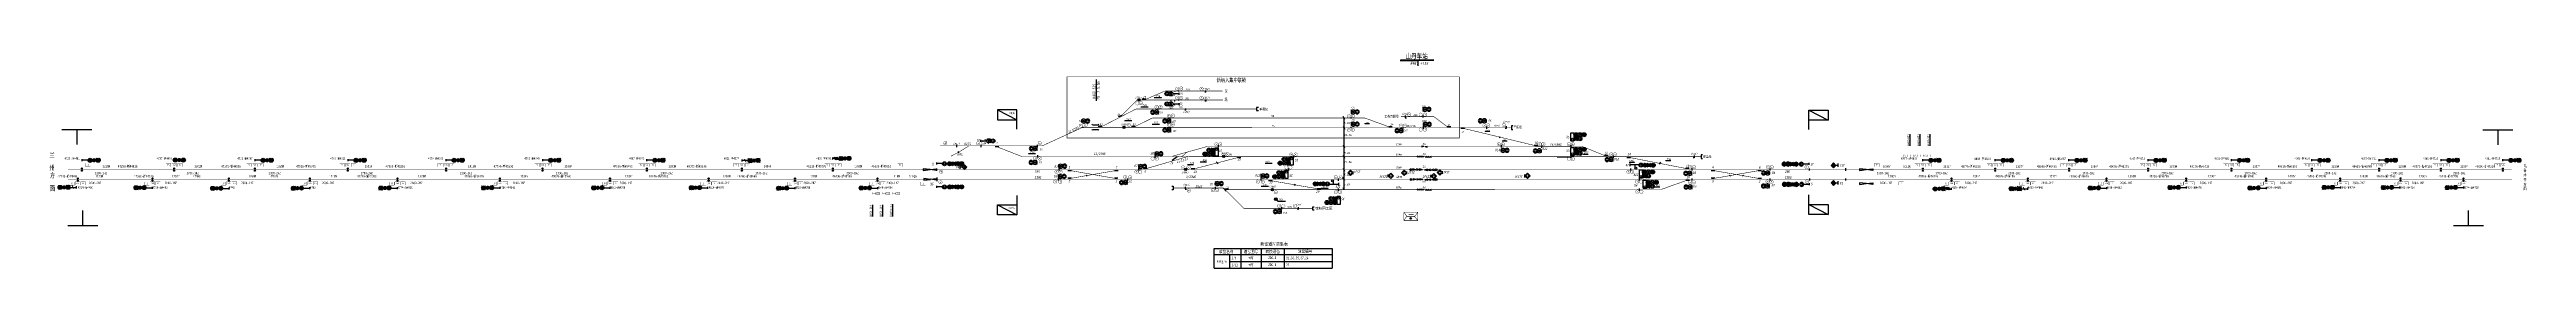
# Model space of a CAD drawing. Header units: millimetres. Extents: x 161 to 2634, y 181 to 396.
import ezdxf
from ezdxf.enums import TextEntityAlignment as Align

# ---------------------------------------------------------------- set-up
doc = ezdxf.new("R2010")
doc.units = ezdxf.units.MM
doc.linetypes.add('ACAD_ISO02W100', pattern=[15, 12, -3])
doc.linetypes.add('DASHED', pattern=[0.75, 0.5, -0.25])
for name, color, linetype in [('L_0', 7, 'Continuous'), ('LINEANDDC', 7, 'Continuous'), ('SETS', 7, 'Continuous'), ('SIGCLR', 7, 'Continuous'), ('SIGDCNAME', 7, 'Continuous'), ('SIGNAL', 7, 'Continuous'), ('SWITCH', 7, 'ACAD_ISO02W100'), ('TEXT', 7, 'Continuous'), ('VECT', 7, 'Continuous'), ('信号机', 7, 'Continuous'), ('轨道电路', 7, 'Continuous'), ('道岔', 7, 'Continuous')]:
    doc.layers.add(name, color=color, linetype=linetype)
doc.styles.add('-宋体', font='simsunb.ttf', dxfattribs={"width": 0.8})
doc.styles.add('HZ', font='simsunb.ttf', dxfattribs={"width": 0.75, "bigfont": 'hztxt.shx'})
doc.styles.add('HZ0', font='simsunb.ttf', dxfattribs={"width": 0.75})
doc.styles.add('HZA', font='simsunb.ttf', dxfattribs={"width": 0.75, "bigfont": 'hztxt.shx'})
doc.styles.add('ST', font='simsunb.ttf', dxfattribs={"width": 0.8})
doc.styles.get("Standard").update_dxf_attribs({"font": 'simsunb.ttf'})
doc.styles.add('TEXT', font='simsunb.ttf', dxfattribs={"width": 0.6, "oblique": 12, "height": 2})

# ---------------------------------------------------------------- blocks, each defined once
blk = doc.blocks.new('YG3')
at = {"const_width": 0.2}
for points in [[(-3, 5), (-3, 3), (-7, 3), (-7, 5), (-3, 5)], [(-6.7, 5), (-5.5, 3)], [(-5.7, 5), (-4.5, 3)], [(-4.5, 5), (-3.4, 3)], [(0, 4), (-3, 4)], [(0, 3), (0, 5)]]:
    blk.add_lwpolyline(points, dxfattribs=at)
at = {"style": 'HZ', "width": 0.7}
for tag, p, rotation in [('LCX', (0.5, 27), 270), ('LCS', (-0.5, 14), 90)]:
    blk.add_attdef(tag, p, '', height=2.5, rotation=rotation, dxfattribs=at)
blk = doc.blocks.new('YG2')
at = {"const_width": 0.2}
for points in [[(-3, 5), (-3, 3), (-7, 3), (-7, 5), (-3, 5)], [(-6.3, 5), (-5.4, 3)], [(-4.7, 5), (-3.8, 3)], [(0, 4), (-3, 4)], [(0, 3), (0, 5)]]:
    blk.add_lwpolyline(points, dxfattribs=at)
at = {"style": 'HZ', "width": 0.7}
for tag, p, rotation in [('LCX', (0.5, 27), 270), ('LCS', (-0.5, 14), 90)]:
    blk.add_attdef(tag, p, '', height=2.5, rotation=rotation, dxfattribs=at)
blk = doc.blocks.new('YG1')
at = {"const_width": 0.2}
for points in [[(-3, 5), (-3, 3), (-7, 3), (-7, 5), (-3, 5)], [(-5.7, 5), (-4.5, 3)], [(0, 4), (-3, 4)], [(0, 3), (0, 5)]]:
    blk.add_lwpolyline(points, dxfattribs=at)
at = {"style": 'HZ'}
for tag, p, rotation, width in [('LCX', (0.5, 27), 270, 0.75), ('LCS', (-0.5, 14), 90, 0.7)]:
    blk.add_attdef(tag, p, '', height=2.5, rotation=rotation, dxfattribs=dict(at, width=width))
blk = doc.blocks.new('QGJ')
for centre, radius in [((0, 1.1), 0.5), ((0, 1.1), 0.4), ((0, 1.1), 0.4), ((0, 1.1), 0.3), ((0, 1.1), 0.3), ((0, 1.1), 0.2), ((0, 1.1), 0.2), ((0, 1.1), 0.1), ((0, 1.1), 0.1), ((0, -1.1), 0.5), ((0, -1.1), 0.4), ((0, -1.1), 0.3), ((0, -1.1), 0.2), ((0, -1.1), 0.1)]:
    blk.add_circle(centre, radius)
blk = doc.blocks.new('js')
at = {"color": 7, "const_width": 0.5}
blk.add_lwpolyline([(-6, 0), (6, 0), (6, -8), (-6, -8)], close=True, dxfattribs=at)
at = {"color": 7}
blk.add_attdef('NAME', (-3.2, -8.1), '', height=0.2, dxfattribs=at)
at = {"layer": 'SWITCH', "color": 4, "style": 'HZ0', "width": 0.7143}
blk.add_text('JS', height=4, dxfattribs=at).set_placement((0, -5.7), align=Align.CENTER)
blk = doc.blocks.new('fs')
at = {"color": 7, "const_width": 0.5}
blk.add_lwpolyline([(-6, 0), (6, 0), (6, -8), (-6, -8)], close=True, dxfattribs=at)
at = {"color": 7}
blk.add_attdef('NAME', (-2.6, -8.1), '', height=0.2, dxfattribs=at)
at = {"layer": 'SWITCH', "color": 6, "style": 'HZ0', "width": 0.7143}
blk.add_text('FS', height=4, dxfattribs=at).set_placement((0, -5.7), align=Align.CENTER)
blk = doc.blocks.new('*X20')
at = {"color": 0}
for p, q in [((54.3, 22.9), (56.1, 24.7)), ((54.5, 21.8), (57.2, 24.5)), ((55.1, 21.1), (57.9, 23.9)), ((56.1, 20.8), (58.2, 22.9))]:
    blk.add_line(p, q, dxfattribs=at)
blk = doc.blocks.new('LMP_QJ_UHL')
at = {"color": 7, "linetype": 'Continuous'}
for p, q in [((0, 11.1), (0, 13.1)), ((6, 12.1), (0, 12.1))]:
    blk.add_line(p, q, dxfattribs=at)
at = {"color": 1, "const_width": 2.04}
blk.add_lwpolyline([(11, 12.2, 1.162671), (13.1, 12.2, 0.857739)], format="xyb", close=True, dxfattribs=at)
at = {"color": 7}
blk.add_circle((8, 12), 1.97, dxfattribs=at)
at = {"color": 7, "linetype": 'Continuous'}
blk.add_circle((16.1, 12.1), 2, dxfattribs=at)
at = {"layer": 'SIGCLR', "color": 2, "const_width": 2}
blk.add_lwpolyline([(7, 12, 1), (9, 12, 1)], format="xyb", close=True, dxfattribs=at)
at = {"layer": 'SIGCLR', "color": 3, "const_width": 2}
blk.add_lwpolyline([(15.1, 12.1, 1), (17.1, 12.1, 1)], format="xyb", close=True, dxfattribs=at)
at = {"layer": 'VECT', "color": 1}
for p, q in [((14.7, 13.4), (14.1, 14)), ((14.7, 10.7), (14.1, 10.1)), ((18, 14), (17.5, 13.5)), ((18, 10.1), (17.5, 10.6))]:
    blk.add_line(p, q, dxfattribs=at)
at = {"color": 7}
blk.add_blockref('*X20', (-48.2, -10.8), dxfattribs=at)
at = {"color": 1, "style": 'TEXT', "flags": 1}
for tag, p in [('LX', (11.7, 12.6)), ('FX', (11.7, 11.1)), ('BX', (11.8, 11.9))]:
    blk.add_attdef(tag, p, '', height=0.001, dxfattribs=at)
blk = doc.blocks.new('1111')
at = {"linetype": 'Continuous', "lineweight": 0}
h = blk.add_hatch(dxfattribs=at)
h.set_pattern_fill('ANSI31', scale=7.4, angle=180, style=0)
h.set_pattern_definition([(315, (1146.9563, -133.5364), (-0.6540738, -0.6540738), [])])
edge = h.paths.add_edge_path()
edge.add_arc((2.1, 0), 1.97, 180, 540, ccw=False)
at = {"color": 1, "const_width": 2.04}
blk.add_lwpolyline([(5.1, -0.2, -1.162671), (7.2, -0.2, -0.857739)], format="xyb", close=True, dxfattribs=at)
at = {"color": 7}
blk.add_circle((2.1, 0), 1.97, dxfattribs=at)
at = {"color": 7, "linetype": 'Continuous'}
blk.add_circle((10.2, -0.1), 2, dxfattribs=at)
at = {"layer": 'SIGCLR', "color": 2, "const_width": 2}
blk.add_lwpolyline([(1.1, 0, -1), (3.1, 0, -1)], format="xyb", close=True, dxfattribs=at)
at = {"layer": 'SIGCLR', "color": 3, "const_width": 2}
blk.add_lwpolyline([(9.2, -0.1, -1), (11.2, -0.1, -1)], format="xyb", close=True, dxfattribs=at)
at = {"layer": 'VECT', "color": 7, "const_width": 0.1}
for points in [[(0.1, 1.3), (0.1, -1.3)], [(8.8, 1.3), (8.2, 1.9)], [(12.1, 1.9), (11.6, 1.4)], [(8.6, -1.3), (8, -1.9)], [(12.3, -1.9), (11.8, -1.4)]]:
    blk.add_lwpolyline(points, dxfattribs=at)
at = {"color": 1, "style": 'TEXT', "text_generation_flag": 4, "flags": 1}
for tag, p in [('FX', (5.8, 0.8)), ('BX', (5.9, 0.1)), ('LX', (5.8, -0.7))]:
    blk.add_attdef(tag, p, '', height=0.001, dxfattribs=at)
blk = doc.blocks.new('*X24')
at = {"color": 0}
for p, q in [((54.3, 22.9), (56.1, 24.7)), ((54.5, 21.8), (57.2, 24.5)), ((55.1, 21.1), (57.9, 23.9)), ((56.1, 20.8), (58.2, 22.9))]:
    blk.add_line(p, q, dxfattribs=at)
blk = doc.blocks.new('XHJ-1斜杠')
at = {"color": 7, "linetype": 'Continuous'}
for p, q in [((0, -1.1), (0, 1)), ((6, 0), (0, 0))]:
    blk.add_line(p, q, dxfattribs=at)
at = {"lineweight": 0}
blk.add_line((2.6, 1.3), (4.1, -1.7), dxfattribs=at)
at = {"color": 1}
for p, q in [((6.6, 1.3), (5.9, 1.9)), ((9.5, 1.3), (10.1, 2)), ((6.6, -1.6), (6, -2.2)), ((9.4, -1.6), (10.1, -2.3))]:
    blk.add_line(p, q, dxfattribs=at)
at = {"color": 1, "const_width": 2.04}
blk.add_lwpolyline([(11, 0.1, 1.162671), (13, 0.1, 0.857739)], format="xyb", close=True, dxfattribs=at)
at = {"color": 7}
blk.add_circle((8, -0.1), 1.97, dxfattribs=at)
at = {"color": 7, "linetype": 'Continuous'}
blk.add_circle((16.1, 0), 2, dxfattribs=at)
at = {"layer": 'SIGCLR', "color": 2, "const_width": 2}
blk.add_lwpolyline([(7, -0.1, 1), (9, -0.1, 1)], format="xyb", close=True, dxfattribs=at)
at = {"layer": 'SIGCLR', "color": 3, "const_width": 2}
blk.add_lwpolyline([(15.1, 0, 1), (17.1, 0, 1)], format="xyb", close=True, dxfattribs=at)
at = {"layer": 'VECT', "color": 1}
for p, q in [((14.6, 1.3), (14, 1.9)), ((18, 1.9), (17.5, 1.4)), ((14.6, -1.4), (14, -2)), ((18, -2), (17.4, -1.5))]:
    blk.add_line(p, q, dxfattribs=at)
at = {"color": 7}
blk.add_blockref('*X24', (-48.3, -22.9), dxfattribs=at)
at = {"color": 1, "style": 'TEXT', "flags": 1}
for tag, p in [('LX', (11.7, 0.5)), ('BX', (11.7, -0.2)), ('FX', (11.7, -1))]:
    blk.add_attdef(tag, p, '', height=0.001, dxfattribs=at)
blk = doc.blocks.new('R3')
for p, q in [((0.8, 12.4), (2.3, 9.4)), ((2.3, 12.4), (3.8, 9.4)), ((3.8, 12.4), (5.3, 9.4))]:
    blk.add_line(p, q)
blk = doc.blocks.new('XHJ-三斜杠')
at = {"color": 7, "linetype": 'Continuous'}
for p, q in [((0, -1.1), (0, 1)), ((6.1, 0), (0, 0))]:
    blk.add_line(p, q, dxfattribs=at)
at = {"color": 0}
for p, q in [((6.1, 0), (7.9, 1.8)), ((6.3, -1), (9, 1.6)), ((6.9, -1.7), (9.7, 1)), ((7.9, -2.1), (10, 0))]:
    blk.add_line(p, q, dxfattribs=at)
at = {"color": 1, "const_width": 2.04}
blk.add_lwpolyline([(11, 0.1, 1.162671), (13.1, 0.1, 0.857739)], format="xyb", close=True, dxfattribs=at)
at = {"color": 7}
blk.add_circle((8.1, -0.1), 1.97, dxfattribs=at)
at = {"color": 7, "linetype": 'Continuous'}
blk.add_circle((16.1, 0), 2, dxfattribs=at)
at = {"layer": 'SIGCLR', "color": 2, "const_width": 2}
blk.add_lwpolyline([(7.1, -0.1, 1), (9.1, -0.1, 1)], format="xyb", close=True, dxfattribs=at)
at = {"layer": 'SIGCLR', "color": 3, "const_width": 2}
blk.add_lwpolyline([(15.1, 0, 1), (17.1, 0, 1)], format="xyb", close=True, dxfattribs=at)
at = {"layer": 'VECT', "color": 1}
for p, q in [((6.8, 1.2), (6.2, 1.8)), ((9.9, 1.7), (9.4, 1.2)), ((6.8, -1.5), (6.2, -2.2)), ((10, -2), (9.4, -1.5))]:
    blk.add_line(p, q, dxfattribs=at)
blk.add_blockref('R3', (0.2, -11))
at = {"color": 1, "style": 'TEXT', "flags": 1}
for tag, p in [('LX', (11.7, 0.5)), ('FX', (11.7, -1)), ('BX', (11.8, -0.2))]:
    blk.add_attdef(tag, p, '', height=0.001, dxfattribs=at)
blk = doc.blocks.new('CD')
at = {"layer": 'VECT', "color": 1, "const_width": 0.3}
blk.add_lwpolyline([(0, 0), (2.1, 0)], dxfattribs=at)
blk = doc.blocks.new('431_2_1')
at = {"color": 1}
for p, q in [((2, 1.5), (0, 1.5)), ((0, 1.5), (0, -1.5)), ((0, -1.5), (2, -1.5))]:
    blk.add_line(p, q, dxfattribs=at)
blk = doc.blocks.new('JYJ')
blk.add_line((0, -0.5), (0, 0.5))
blk = doc.blocks.new('CC')
at = {"layer": 'VECT', "color": 5}
for p, q in [((-1.4, 1.4), (-2, 2)), ((2, 2), (1.4, 1.4)), ((-1.4, -1.4), (-2, -2)), ((2, -2), (1.4, -1.4))]:
    blk.add_line(p, q, dxfattribs=at)
blk = doc.blocks.new('调车信号机')
at = {"layer": '信号机', "color": 7}
blk.add_line((0, -1), (0, 1), dxfattribs=at)
at = {"layer": '信号机', "color": 5}
for p, q in [((0.6, 1.4), (0.1, 2)), ((4, 2), (3.5, 1.4)), ((0.6, -1.4), (0.1, -2)), ((4, -2), (3.5, -1.4))]:
    blk.add_line(p, q, dxfattribs=at)
at = {"layer": '信号机', "color": 5, "const_width": 1.22}
blk.add_lwpolyline([(2.7, 0, -1), (1.4, 0, -1)], format="xyb", close=True, dxfattribs=at)
at = {"layer": '信号机', "color": 5}
blk.add_circle((2.1, 0), 2, dxfattribs=at)
at = {"layer": '信号机', "color": 7}
for radius in [2, 1.21]:
    blk.add_circle((6.1, -0.1), radius, dxfattribs=at)
at = {"layer": '信号机', "color": 5, "flags": 1}
for tag, p in [('FX', (1.6, -0.6)), ('LX', (2, -0.1)), ('BX', (2.3, -0.6))]:
    blk.add_attdef(tag, p, '', height=0.001, dxfattribs=at)
blk = doc.blocks.new('*X36')
at = {"color": 0}
for p, q in [((54.3, 22.9), (56.1, 24.7)), ((54.5, 21.8), (57.2, 24.5)), ((55.1, 21.1), (57.9, 23.9)), ((56.1, 20.8), (58.2, 22.9))]:
    blk.add_line(p, q, dxfattribs=at)
blk = doc.blocks.new('出站信号机2')
at = {"layer": '信号机'}
for p, q in [((-10.6, 3.3), (-7.7, 0.5)), ((-7.7, 3.3), (-10.5, 0.5))]:
    blk.add_line(p, q, dxfattribs=at)
at = {"layer": '信号机', "color": 1}
for p, q in [((-7, 8), (-3.3, 3.8)), ((-3.4, 8), (-7, 3.9))]:
    blk.add_line(p, q, dxfattribs=at)
at = {"layer": '信号机', "color": 7}
for p, q in [((-3, -0.1), (-3, 7.9)), ((0, 7.9), (-3, 7.9)), ((0, 7.9), (0, -0.1)), ((0, -0.1), (-3, -0.1))]:
    blk.add_line(p, q, dxfattribs=at)
at = {"layer": '信号机', "color": 3, "const_width": 2}
blk.add_lwpolyline([(-12.1, 1.9, 1), (-14.1, 1.9, 1)], format="xyb", close=True, dxfattribs=at)
at = {"layer": '信号机', "color": 1, "const_width": 2}
blk.add_lwpolyline([(-4.1, 6, 1), (-6.1, 6, 1)], format="xyb", close=True, dxfattribs=at)
at = {"layer": '信号机', "color": 2, "const_width": 2}
blk.add_lwpolyline([(-4.1, 1.9, 1), (-6.1, 1.9, 1)], format="xyb", close=True, dxfattribs=at)
at = {"layer": '信号机', "color": 7, "linetype": 'Continuous'}
blk.add_circle((-13.1, 1.9), 2.04, dxfattribs=at)
at = {"layer": '信号机', "color": 7}
for centre, radius in [((-9.1, 5.9), 1.98), ((-9.1, 1.9), 1.98), ((-9.1, 5.9), 1), ((-5.1, 1.9), 2.03), ((-1.6, 6.4), 1)]:
    blk.add_circle(centre, radius, dxfattribs=at)
at = {"layer": '信号机', "color": 7, "rotation": 180}
blk.add_blockref('*X36', (51.2, 24.7), dxfattribs=at)
at = {"layer": '信号机', "color": 1, "style": 'TEXT'}
for tag, p in [('FX', (-5.5, 5.3)), ('BX', (-4.6, 5.3)), ('LX', (-3.9, 5.3))]:
    blk.add_attdef(tag, p, '', height=0.01, rotation=180, dxfattribs=at)
blk = doc.blocks.new('长柱调车信号机')
at = {"color": 7}
for p, q in [((-7.4, -1), (-7.4, 1)), ((-7.4, 0), (-1.4, 0))]:
    blk.add_line(p, q, dxfattribs=at)
at = {"color": 5, "const_width": 1.22}
blk.add_lwpolyline([(1.2, 0, -1), (0, 0, -1)], format="xyb", close=True, dxfattribs=at)
at = {"color": 5}
blk.add_circle((0.6, 0), 2, dxfattribs=at)
at = {"color": 7}
for radius in [2, 1.21]:
    blk.add_circle((4.6, -0.1), radius, dxfattribs=at)
blk.add_blockref('CC', (0.6, 0))
for tag, p in [('FX', (-7, 0)), ('BX', (-5.8, 0)), ('LX', (-4.4, 0))]:
    blk.add_attdef(tag, p, '', height=0.001)
blk = doc.blocks.new('A$CA1D3')
at = {"color": 7}
for radius in [1.98, 1]:
    blk.add_circle((2, 2), radius, dxfattribs=at)
blk = doc.blocks.new('进站信号机')
at = {"layer": '信号机', "color": 7, "linetype": 'Continuous'}
for p, q in [((0, -1), (0, 1)), ((5.8, 0), (0, 0)), ((10.8, 0), (9.7, 0))]:
    blk.add_line(p, q, dxfattribs=at)
at = {"layer": '信号机', "color": 7}
for p, q in [((10.8, 0), (12.6, 1.8)), ((11, -1.1), (13.7, 1.5)), ((11.7, -1.8), (14.4, 0.9)), ((23, 0), (24.8, 1.8)), ((23.2, -1), (25.9, 1.6)), ((23.8, -1.7), (26.6, 1)), ((24.8, -2.1), (26.9, 0)), ((12.6, -2.2), (14.8, 0))]:
    blk.add_line(p, q, dxfattribs=at)
at = {"layer": '信号机', "color": 1}
for p, q in [((18.9, 1.9), (14.9, -2.1)), ((18.9, -2.1), (14.9, 1.9))]:
    blk.add_line(p, q, dxfattribs=at)
at = {"layer": '信号机', "color": 2, "const_width": 2}
for points in [[(11.8, -0.2, 1), (13.8, -0.2, 1)], [(23.9, -0.1, 1), (25.9, -0.1, 1)]]:
    blk.add_lwpolyline(points, format="xyb", close=True, dxfattribs=at)
at = {"layer": '信号机', "color": 1, "const_width": 2}
blk.add_lwpolyline([(15.9, -0.1, 1), (17.9, -0.1, 1)], format="xyb", close=True, dxfattribs=at)
at = {"layer": '信号机', "color": 3, "const_width": 2}
blk.add_lwpolyline([(20, -0.1, 1), (22, -0.1, 1)], format="xyb", close=True, dxfattribs=at)
at = {"layer": '信号机', "color": 7}
for centre in [(12.8, -0.2), (24.9, -0.1)]:
    blk.add_circle(centre, 1.97, dxfattribs=at)
at = {"layer": '信号机', "color": 7, "linetype": 'Continuous'}
blk.add_circle((21, -0.1), 2, dxfattribs=at)
at = {"layer": '信号机', "color": 7}
blk.add_blockref('A$CA1D3', (5.7, -2.2), dxfattribs=at)
at = {"layer": '信号机', "color": 3, "flags": 1}
for tag, p in [('FX', (16, -0.7)), ('BX', (16.7, -0.1)), ('LX', (17.6, -1.1))]:
    blk.add_attdef(tag, p, '', height=0.001, dxfattribs=at)
blk = doc.blocks.new('*X40')
at = {"color": 0}
for p, q in [((54.3, 22.9), (56.1, 24.7)), ((54.5, 21.8), (57.2, 24.5)), ((55.1, 21.1), (57.9, 23.9)), ((56.1, 20.8), (58.2, 22.9))]:
    blk.add_line(p, q, dxfattribs=at)
blk = doc.blocks.new('出站信号机长柱2')
at = {"layer": '信号机', "color": 1}
for p, q in [((-20.8, -1.6), (-16.8, 2.3)), ((-20.8, 2.3), (-16.9, -1.7))]:
    blk.add_line(p, q, dxfattribs=at)
at = {"layer": '信号机'}
for p, q in [((0.2, 1.3), (0.2, -1.3)), ((-8.8, 0), (0.2, 0))]:
    blk.add_line(p, q, dxfattribs=at)
at = {"layer": '信号机', "color": 3, "const_width": 2}
blk.add_lwpolyline([(-21.9, 0.3, 1), (-23.9, 0.4, 1)], format="xyb", close=True, dxfattribs=at)
at = {"layer": '信号机', "color": 1, "const_width": 2}
blk.add_lwpolyline([(-17.8, 0.3, 1), (-19.8, 0.3, 1)], format="xyb", close=True, dxfattribs=at)
at = {"layer": '信号机', "color": 2, "const_width": 2}
blk.add_lwpolyline([(-13.8, 0.3, 1), (-15.8, 0.3, 1)], format="xyb", close=True, dxfattribs=at)
at = {"layer": '信号机', "color": 7}
blk.add_lwpolyline([(-4.6, 0), (-4.6, 3.4)], dxfattribs=at)
at = {"layer": '信号机', "color": 7, "linetype": 'Continuous'}
blk.add_circle((-22.9, 0.3), 2, dxfattribs=at)
at = {"layer": '信号机', "color": 7}
for centre, radius in [((-14.8, 0.3), 1.97), ((-10.7, 0.2), 1.98), ((-10.7, 0.2), 1), ((-5.6, 3.2), 1)]:
    blk.add_circle(centre, radius, dxfattribs=at)
at = {"layer": '信号机', "color": 7, "rotation": 179.2468075919855}
blk.add_blockref('*X40', (41.8, 22.3), dxfattribs=at)
at = {"layer": '信号机', "color": 1}
for tag in ['FX', 'BX', 'LX']:
    blk.add_attdef(tag, (-18.5, -0.3), '', height=0.001, rotation=179.2468, dxfattribs=at)
blk = doc.blocks.new('道岔')
at = {"layer": '道岔', "color": 1}
blk.add_line((3.6, 0), (0, 0), dxfattribs=at)
at = {"layer": '道岔', "color": 1, "const_width": 0.66}
blk.add_lwpolyline([(0.6, -0.3), (2.9, -0.3)], dxfattribs=at)
at = {"layer": '道岔', "color": 1, "flags": 1}
for tag, p in [('PARA', (0.7, -0.3)), ('ZZJ', (0.7, -0.6)), ('DATE', (1.2, -0.6)), ('DNUM', (1.4, -0.2)), ('NUM', (2, -0.3)), ('DIRECT', (2.1, -0.6))]:
    blk.add_attdef(tag, p, '', height=0.142, dxfattribs=at)
blk = doc.blocks.new('站内_S')
at = {"color": 7, "const_width": 0.296}
blk.add_lwpolyline([(-1.7, 0, 1), (1.7, 0, 1)], format="xyb", close=True, dxfattribs=at)
at = {"color": 1, "const_width": 0.192}
for points in [[(-0.8, 0), (0.8, 0)], [(0, 0.8), (0, -0.8)]]:
    blk.add_lwpolyline(points, dxfattribs=at)
at = {"color": 7}
blk.add_attdef('NAME', (-0.2, -1.7), '', height=0.1, dxfattribs=at)
blk = doc.blocks.new('站内_C')
at = {"color": 7, "const_width": 0.296}
blk.add_lwpolyline([(-1.7, 0, 1), (1.7, 0, 1)], format="xyb", close=True, dxfattribs=at)
at = {"color": 1, "const_width": 0.439}
blk.add_lwpolyline([(-0.2, 0, 1), (0.2, 0, 1)], format="xyb", close=True, dxfattribs=at)
at = {"color": 7}
blk.add_attdef('NAME', (-0.3, -1.7), '', height=0.1, dxfattribs=at)
blk = doc.blocks.new('复式信号机')
at = {"layer": '信号机', "color": 1}
for p, q in [((2.9, 2.9), (0.2, 0.2)), ((0.2, -1.2), (0.2, 1.6)), ((0.2, 0.2), (2.9, -2.5)), ((5.6, 0.2), (2.9, 2.9)), ((2.9, -2.5), (5.6, 0.2))]:
    blk.add_line(p, q, dxfattribs=at)
blk.add_circle((2.9, 0.2), 1.43, dxfattribs=at)
at = {"layer": '信号机', "color": 2}
for tag, p in [('LX', (1, 0.9)), ('BX', (1.2, 1.2)), ('FX', (1.4, 1.4))]:
    blk.add_attdef(tag, p, '', height=0.001, rotation=44.9705, dxfattribs=at)
blk = doc.blocks.new('复式长柱信号机')
at = {"layer": '信号机', "color": 1}
for p, q in [((0, 1.4), (0, -1.9)), ((0, 0), (2.2, 0))]:
    blk.add_line(p, q, dxfattribs=at)
blk.add_lwpolyline([(4.6, 2.3), (2.2, 0), (4.6, -2.5), (7, -0.1)], close=True, dxfattribs=at)
for centre in [(4.2, 0.8), (5.7, -0.2), (4.2, -0.8)]:
    blk.add_circle(centre, 0.722, dxfattribs=at)
at = {"layer": '信号机', "color": 1, "width": 0.75, "flags": 1}
for tag, p in [('FX', (0, 0)), ('BX', (0.8, 0)), ('LX', (1.9, 0))]:
    blk.add_attdef(tag, p, '', height=0.1, dxfattribs=at)
blk = doc.blocks.new('平面图空心')
at = {"layer": '轨道电路', "color": 7, "const_width": 0.2}
blk.add_lwpolyline([(-2.4, 3.2), (2.4, 3.2), (2.4, 0), (-2.4, 0)], close=True, dxfattribs=at)
at = {"layer": '轨道电路', "color": 3, "style": 'HZ0', "width": 0.7143}
blk.add_text('SVA', height=1.6, dxfattribs=at).set_placement((0, 0.9), align=Align.CENTER)
at = {"layer": '轨道电路', "color": 7}
blk.add_attdef('NAME', (-1.3, 0), '', height=0.08, dxfattribs=at)
blk = doc.blocks.new('*X49')
at = {"color": 0}
for p, q in [((54.3, 22.9), (56.1, 24.7)), ((54.5, 21.8), (57.2, 24.5)), ((55.1, 21.1), (57.9, 23.9)), ((56.1, 20.8), (58.2, 22.9))]:
    blk.add_line(p, q, dxfattribs=at)
blk = doc.blocks.new('绿红黄-长柱')
at = {"color": 7, "linetype": 'Continuous'}
for p, q in [((5, 0.1), (11, 0.1)), ((11, 1.2), (11, -0.9))]:
    blk.add_line(p, q, dxfattribs=at)
at = {"color": 1, "const_width": 2.04}
blk.add_lwpolyline([(0, 0, 1.162671), (-2, 0, 0.857739)], format="xyb", close=True, dxfattribs=at)
at = {"color": 7, "linetype": 'Continuous'}
blk.add_circle((-5.1, 0.1), 2, dxfattribs=at)
at = {"color": 7}
blk.add_circle((3, 0.2), 1.97, dxfattribs=at)
at = {"layer": 'SIGCLR', "color": 3, "const_width": 2}
blk.add_lwpolyline([(-4.1, 0.1, 1), (-6.1, 0.1, 1)], format="xyb", close=True, dxfattribs=at)
at = {"layer": 'SIGCLR', "color": 2, "const_width": 2}
blk.add_lwpolyline([(4, 0.2, 1), (2, 0.2, 1)], format="xyb", close=True, dxfattribs=at)
at = {"layer": 'VECT', "color": 1}
for p, q in [((-7, 2.1), (-6.5, 1.6)), ((-3.7, 1.5), (-3, 2.1)), ((-7, -1.8), (-6.5, -1.3)), ((-3.6, -1.2), (-3, -1.8))]:
    blk.add_line(p, q, dxfattribs=at)
at = {"color": 7, "rotation": 179.9999999996473}
blk.add_blockref('*X49', (59.3, 23), dxfattribs=at)
at = {"color": 1, "style": 'TEXT', "flags": 1}
for tag, p in [('BX', (-0.8, 0.3)), ('FX', (-0.7, 1.1)), ('LX', (-0.7, -0.4))]:
    blk.add_attdef(tag, p, '', height=0.001, rotation=180, dxfattribs=at)
blk = doc.blocks.new('电缆入口')
at = {"color": 1, "const_width": 0.5}
for points in [[(-4, -4.2), (-7, -0.1)], [(7, 0), (-7, 0)], [(-7, 0), (-7, -8.4)], [(3.8, -4.2), (7, -0.1)], [(7, -8.4), (7, 0)], [(-4.2, -4.2), (-7, -8.4)], [(-7, -8.4), (7, -8.4)], [(-4.1, -4.2), (3.9, -4.2)], [(2.8, -2.1), (-2.3, -2.1)], [(3.6, -4.2), (7, -8.4)]]:
    blk.add_lwpolyline(points, dxfattribs=at)
at = {"color": 1}
for points in [[(-0.3, -5.7), (-0.7, -6)], [(-0.3, -5.7), (-0.7, -6)], [(-0.3, -5.6), (-0.7, -6)], [(-0.3, -5.6), (-0.7, -6)], [(-0.3, -5.6), (-0.7, -6)], [(-0.2, -5.6), (-0.7, -6)], [(-0.2, -5.6), (-0.7, -6.1)], [(-0.2, -5.6), (-0.7, -6.1)], [(-0.2, -5.6), (-0.7, -6.1)], [(-0.2, -5.6), (-0.7, -6.1)], [(-0.2, -5.6), (-0.7, -6.1)], [(-0.2, -5.6), (-0.7, -6.1)], [(-0.2, -5.6), (-0.7, -6.1)], [(-0.2, -5.6), (-0.7, -6.1)], [(-0.2, -5.6), (-0.7, -6.1)], [(-0.2, -5.6), (-0.7, -6.1)], [(-0.2, -5.6), (-0.7, -6.1)], [(-0.2, -5.6), (-0.7, -6.1)], [(-0.2, -5.6), (-0.7, -6.1)], [(-0.2, -5.6), (-0.7, -6.1)], [(-0.2, -5.6), (-0.7, -6.1)], [(-0.2, -5.6), (-0.7, -6.1)], [(-0.2, -5.6), (-0.7, -6.1)], [(-0.2, -5.6), (-0.7, -6.1)], [(-0.2, -5.6), (-0.7, -6.1)], [(-0.2, -5.6), (-0.7, -6.1)], [(-0.2, -5.6), (-0.7, -6.1)], [(-0.2, -5.6), (-0.7, -6.1)], [(-0.2, -5.6), (-0.7, -6.1)], [(-0.2, -5.6), (-0.7, -6.1)], [(-0.2, -5.6), (-0.7, -6.1)], [(-0.2, -5.6), (-0.7, -6.1)], [(-0.2, -5.6), (-0.7, -6.1)], [(-0.2, -5.6), (-0.7, -6.1)], [(-0.2, -5.6), (-0.7, -6.1)], [(-0.2, -5.6), (-0.7, -6.1)], [(-0.2, -5.6), (-0.7, -6.1)], [(-0.2, -5.6), (-0.7, -6.1)], [(-0.2, -5.6), (-0.7, -6.1)], [(-0.2, -5.6), (-0.7, -6.1)], [(-0.2, -5.6), (-0.7, -6.1)], [(-0.2, -5.6), (-0.7, -6.1)], [(-0.2, -5.6), (-0.7, -6.1)], [(-0.2, -5.6), (-0.7, -6.1)], [(-0.2, -5.6), (-0.7, -6.1)], [(-0.1, -5.6), (-0.7, -6.2)], [(-0.1, -5.6), (-0.7, -6.2)], [(-0.1, -5.6), (-0.7, -6.2)], [(-0.1, -5.6), (-0.7, -6.2)], [(-0.1, -5.6), (-0.7, -6.2)], [(-0.1, -5.6), (-0.7, -6.2)], [(-0.1, -5.6), (-0.7, -6.2)], [(-0.1, -5.6), (-0.7, -6.2)], [(-0.1, -5.6), (-0.7, -6.2)], [(-0.1, -5.6), (-0.7, -6.2)], [(-0.1, -5.6), (-0.7, -6.2)], [(-0.1, -5.6), (-0.7, -6.2)], [(-0.1, -5.6), (-0.7, -6.2)], [(-0.1, -5.6), (-0.7, -6.2)], [(-0.1, -5.6), (-0.7, -6.2)], [(-0.1, -5.6), (-0.7, -6.2)], [(-0.1, -5.6), (-0.7, -6.2)], [(-0.1, -5.6), (-0.7, -6.2)], [(-0.1, -5.6), (-0.7, -6.2)], [(-0.1, -5.6), (-0.7, -6.2)], [(-0.1, -5.6), (-0.7, -6.2)], [(-0.1, -5.6), (-0.7, -6.2)], [(-0.1, -5.6), (-0.7, -6.2)], [(-0.1, -5.6), (-0.7, -6.2)], [(-0.1, -5.6), (-0.7, -6.2)], [(-0.1, -5.6), (-0.7, -6.2)], [(-0.1, -5.6), (-0.7, -6.2)], [(-0.1, -5.6), (-0.7, -6.2)], [(-0.1, -5.6), (-0.7, -6.2)], [(-0.1, -5.6), (-0.7, -6.2)], [(-0.1, -5.6), (-0.7, -6.2)], [(-0.1, -5.6), (-0.7, -6.2)], [(-0.1, -5.6), (-0.7, -6.2)], [(-0.1, -5.6), (-0.7, -6.2)], [(-0.1, -5.6), (-0.7, -6.2)], [(-0.1, -5.6), (-0.7, -6.2)], [(-0.1, -5.6), (-0.7, -6.2)], [(-0.1, -5.6), (-0.7, -6.2)], [(-0.1, -5.6), (-0.7, -6.2)], [(-0.1, -5.6), (-0.7, -6.2)], [(-0.1, -5.6), (-0.7, -6.2)], [(-0.1, -5.6), (-0.7, -6.2)], [(-0.1, -5.6), (-0.7, -6.2)], [(-0.1, -5.6), (-0.7, -6.2)], [(-0.1, -5.6), (-0.7, -6.2)], [(-0.1, -5.6), (-0.7, -6.2)], [(-0.1, -5.6), (-0.7, -6.2)], [(0, -5.6), (-0.7, -6.2)], [(0, -5.6), (-0.7, -6.3)], [(0, -5.6), (-0.7, -6.3)], [(0, -5.6), (-0.7, -6.3)], [(0, -5.6), (-0.7, -6.3)], [(0, -5.6), (-0.7, -6.3)], [(0, -5.6), (-0.7, -6.3)], [(0, -5.6), (-0.7, -6.3)], [(0, -5.6), (-0.7, -6.3)], [(0, -5.6), (-0.7, -6.3)], [(0, -5.6), (-0.7, -6.3)], [(0, -5.6), (-0.7, -6.3)], [(0, -5.6), (-0.7, -6.3)], [(0, -5.6), (-0.7, -6.3)], [(0, -5.6), (-0.7, -6.3)], [(0, -5.6), (-0.7, -6.3)], [(0, -5.6), (-0.7, -6.3)], [(0, -5.6), (-0.7, -6.3)], [(0, -5.6), (-0.7, -6.3)], [(0, -5.6), (-0.7, -6.3)], [(0, -5.6), (-0.7, -6.3)], [(0, -5.6), (-0.7, -6.3)], [(0, -5.6), (-0.7, -6.3)], [(0, -5.6), (-0.7, -6.3)], [(0, -5.6), (-0.7, -6.3)], [(0, -5.6), (-0.7, -6.3)], [(0, -5.6), (-0.7, -6.3)], [(0, -5.6), (-0.7, -6.3)], [(0, -5.6), (-0.7, -6.3)], [(0, -5.6), (-0.7, -6.3)], [(0, -5.6), (-0.7, -6.3)], [(0, -5.6), (-0.7, -6.3)], [(0, -5.6), (-0.7, -6.3)], [(0, -5.6), (-0.7, -6.3)], [(0, -5.6), (-0.7, -6.3)], [(0, -5.6), (-0.7, -6.3)], [(0, -5.6), (-0.7, -6.3)], [(0, -5.6), (-0.7, -6.3)], [(0, -5.6), (-0.7, -6.3)], [(0, -5.6), (-0.7, -6.3)], [(0, -5.6), (-0.7, -6.3)], [(0, -5.6), (-0.7, -6.3)], [(0, -5.6), (-0.7, -6.3)], [(0, -5.6), (-0.7, -6.3)], [(0, -5.6), (-0.7, -6.3)], [(0, -5.6), (-0.7, -6.3)], [(0, -5.6), (-0.7, -6.3)], [(0, -5.6), (-0.7, -6.3)], [(0, -5.6), (-0.7, -6.3)], [(0, -5.6), (-0.7, -6.3)], [(0, -5.6), (-0.7, -6.3)], [(0, -5.6), (-0.7, -6.3)], [(0, -5.6), (-0.7, -6.3)], [(0, -5.6), (-0.7, -6.3)], [(0, -5.6), (-0.7, -6.3)], [(0.1, -5.6), (-0.7, -6.3)], [(0.1, -5.6), (-0.7, -6.4)], [(0.1, -5.6), (-0.7, -6.4)], [(0.1, -5.6), (-0.7, -6.4)], [(0.1, -5.6), (-0.7, -6.4)], [(0.1, -5.6), (-0.7, -6.4)], [(0.1, -5.6), (-0.7, -6.4)], [(0.1, -5.6), (-0.7, -6.4)], [(0.1, -5.6), (-0.7, -6.4)], [(0.1, -5.6), (-0.7, -6.4)], [(0.1, -5.6), (-0.7, -6.4)], [(0.1, -5.6), (-0.7, -6.4)], [(0.1, -5.6), (-0.7, -6.4)], [(0.1, -5.6), (-0.7, -6.4)], [(0.1, -5.6), (-0.7, -6.4)], [(0.1, -5.6), (-0.7, -6.4)], [(0.1, -5.6), (-0.7, -6.4)], [(0.1, -5.6), (-0.7, -6.4)], [(0.1, -5.6), (-0.7, -6.4)], [(0.1, -5.6), (-0.7, -6.4)], [(0.1, -5.6), (-0.7, -6.4)], [(0.1, -5.6), (-0.7, -6.4)], [(0.1, -5.6), (-0.7, -6.4)], [(0.1, -5.6), (-0.7, -6.4)], [(0.1, -5.6), (-0.7, -6.4)], [(0.1, -5.6), (-0.7, -6.4)], [(0.1, -5.6), (-0.7, -6.4)], [(0.1, -5.6), (-0.7, -6.4)], [(0.1, -5.6), (-0.7, -6.4)], [(0.1, -5.6), (-0.7, -6.4)], [(0.1, -5.6), (-0.7, -6.4)], [(0.1, -5.6), (-0.7, -6.4)], [(0.1, -5.6), (-0.7, -6.4)], [(0.1, -5.6), (-0.7, -6.4)], [(0.1, -5.6), (-0.7, -6.4)], [(0.1, -5.6), (-0.7, -6.4)], [(0.1, -5.6), (-0.7, -6.4)], [(0.1, -5.6), (-0.7, -6.4)], [(0.1, -5.6), (-0.7, -6.4)], [(0.1, -5.6), (-0.7, -6.4)], [(0.1, -5.6), (-0.7, -6.4)], [(0.1, -5.6), (-0.7, -6.4)], [(0.1, -5.6), (-0.7, -6.4)], [(0.1, -5.6), (-0.7, -6.4)], [(0.1, -5.6), (-0.7, -6.4)], [(0.1, -5.6), (-0.7, -6.4)], [(0.1, -5.6), (-0.7, -6.4)], [(0.1, -5.6), (-0.7, -6.4)], [(0.1, -5.6), (-0.7, -6.4)], [(0.1, -5.6), (-0.7, -6.4)], [(0.1, -5.6), (-0.7, -6.4)], [(0.1, -5.6), (-0.7, -6.4)], [(0.1, -5.6), (-0.7, -6.4)], [(0.1, -5.6), (-0.7, -6.4)], [(0.1, -5.6), (-0.7, -6.4)], [(0.1, -5.6), (-0.7, -6.4)], [(0.1, -5.6), (-0.7, -6.4)], [(0.1, -5.6), (-0.7, -6.4)], [(0.1, -5.6), (-0.7, -6.4)], [(0.1, -5.6), (-0.7, -6.4)], [(0.1, -5.6), (-0.7, -6.4)], [(0.1, -5.7), (-0.7, -6.4)], [(0.1, -5.7), (-0.7, -6.4)], [(0.2, -5.7), (-0.7, -6.4)], [(-0.3, -5.7), (-0.6, -6)], [(-0.3, -5.7), (-0.6, -6)], [(-0.3, -5.7), (-0.6, -6)], [(0.2, -5.7), (-0.7, -6.4)], [(0.2, -5.7), (-0.6, -6.5)], [(0.2, -5.7), (-0.6, -6.5)], [(0.2, -5.7), (-0.6, -6.5)], [(0.2, -5.7), (-0.6, -6.5)], [(0.2, -5.7), (-0.6, -6.5)], [(-0.4, -5.7), (-0.6, -5.9)], [(-0.4, -5.7), (-0.6, -5.9)], [(-0.4, -5.7), (-0.6, -5.9)], [(-0.4, -5.7), (-0.6, -5.9)], [(-0.4, -5.7), (-0.6, -5.9)], [(-0.4, -5.7), (-0.6, -5.9)], [(-0.4, -5.7), (-0.6, -5.9)], [(-0.4, -5.7), (-0.6, -5.9)], [(-0.4, -5.7), (-0.6, -5.9)], [(-0.4, -5.7), (-0.6, -5.9)], [(-0.4, -5.7), (-0.6, -5.9)], [(-0.4, -5.7), (-0.6, -5.9)], [(-0.4, -5.7), (-0.6, -5.9)], [(-0.4, -5.7), (-0.6, -5.9)], [(-0.4, -5.7), (-0.6, -5.9)], [(-0.4, -5.7), (-0.6, -5.9)], [(-0.4, -5.7), (-0.6, -5.9)], [(-0.3, -5.7), (-0.6, -5.9)], [(-0.3, -5.7), (-0.6, -6)], [(-0.3, -5.7), (-0.6, -6)], [(-0.3, -5.7), (-0.6, -6)], [(-0.3, -5.7), (-0.6, -6)], [(-0.3, -5.7), (-0.6, -6)], [(-0.3, -5.7), (-0.6, -6)], [(-0.3, -5.7), (-0.6, -6)], [(-0.3, -5.7), (-0.6, -6)], [(-0.3, -5.7), (-0.6, -6)], [(-0.3, -5.7), (-0.6, -6)], [(-0.3, -5.7), (-0.6, -6)], [(-0.3, -5.7), (-0.6, -6)], [(-0.3, -5.7), (-0.6, -6)], [(-0.3, -5.7), (-0.6, -6)], [(-0.3, -5.7), (-0.6, -6)], [(-0.3, -5.7), (-0.6, -6)], [(-0.3, -5.7), (-0.6, -6)], [(-0.3, -5.7), (-0.6, -6)], [(-0.3, -5.7), (-0.6, -6)], [(-0.3, -5.7), (-0.6, -6)], [(0.2, -5.7), (-0.6, -6.5)], [(0.2, -5.7), (-0.6, -6.5)], [(0.2, -5.7), (-0.6, -6.5)], [(0.2, -5.7), (-0.6, -6.5)], [(0.2, -5.7), (-0.6, -6.5)], [(0.2, -5.7), (-0.6, -6.5)], [(0.2, -5.7), (-0.6, -6.5)], [(0.2, -5.7), (-0.6, -6.5)], [(0.2, -5.7), (-0.6, -6.5)], [(0.2, -5.7), (-0.6, -6.5)], [(0.2, -5.7), (-0.6, -6.5)], [(0.2, -5.7), (-0.6, -6.5)], [(0.2, -5.7), (-0.6, -6.5)], [(0.2, -5.7), (-0.6, -6.5)], [(0.2, -5.7), (-0.6, -6.5)], [(0.2, -5.7), (-0.6, -6.5)], [(0.2, -5.7), (-0.6, -6.5)], [(0.2, -5.7), (-0.6, -6.5)], [(0.2, -5.7), (-0.6, -6.5)], [(0.2, -5.7), (-0.6, -6.5)], [(0.2, -5.7), (-0.6, -6.5)], [(0.2, -5.7), (-0.6, -6.5)], [(0.2, -5.7), (-0.6, -6.5)], [(0.2, -5.7), (-0.6, -6.5)], [(0.2, -5.7), (-0.6, -6.5)], [(0.2, -5.7), (-0.6, -6.5)], [(0.2, -5.7), (-0.6, -6.5)], [(0.2, -5.7), (-0.6, -6.5)], [(0.2, -5.7), (-0.6, -6.5)], [(0.2, -5.7), (-0.6, -6.5)], [(0.2, -5.7), (-0.6, -6.5)], [(0.2, -5.7), (-0.6, -6.5)], [(0.2, -5.7), (-0.6, -6.5)], [(0.2, -5.7), (-0.6, -6.5)], [(0.2, -5.7), (-0.6, -6.5)], [(0.2, -5.7), (-0.6, -6.5)], [(0.2, -5.7), (-0.6, -6.5)], [(0.2, -5.7), (-0.6, -6.5)], [(0.2, -5.7), (-0.6, -6.5)], [(0.2, -5.7), (-0.6, -6.5)], [(0.2, -5.7), (-0.6, -6.5)], [(0.2, -5.7), (-0.6, -6.5)], [(0.2, -5.7), (-0.6, -6.5)], [(0.2, -5.7), (-0.6, -6.5)], [(0.2, -5.7), (-0.6, -6.5)], [(0.2, -5.7), (-0.6, -6.5)], [(0.2, -5.7), (-0.6, -6.5)], [(0.2, -5.7), (-0.6, -6.5)], [(0.2, -5.7), (-0.6, -6.5)], [(0.2, -5.7), (-0.6, -6.5)], [(0.2, -5.7), (-0.6, -6.5)], [(0.2, -5.7), (-0.6, -6.5)], [(0.2, -5.7), (-0.6, -6.5)], [(0.2, -5.7), (-0.6, -6.5)], [(0.2, -5.7), (-0.6, -6.5)], [(0.2, -5.7), (-0.6, -6.5)], [(0.2, -5.7), (-0.6, -6.5)], [(0.2, -5.7), (-0.6, -6.5)], [(0.2, -5.7), (-0.6, -6.5)], [(0.2, -5.7), (-0.6, -6.5)], [(0.2, -5.7), (-0.6, -6.5)], [(0.2, -5.7), (-0.6, -6.5)], [(0.2, -5.7), (-0.6, -6.5)], [(0.2, -5.7), (-0.6, -6.5)], [(0.2, -5.7), (-0.6, -6.5)], [(0.2, -5.7), (-0.6, -6.5)], [(0.2, -5.7), (-0.6, -6.5)], [(0.3, -5.7), (-0.6, -6.5)], [(0.3, -5.7), (-0.6, -6.5)], [(0.3, -5.7), (-0.6, -6.6)], [(0.3, -5.7), (-0.6, -6.6)], [(0.3, -5.7), (-0.6, -6.6)], [(0.3, -5.7), (-0.6, -6.6)], [(0.3, -5.7), (-0.6, -6.6)], [(0.3, -5.7), (-0.6, -6.6)], [(0.3, -5.7), (-0.6, -6.6)], [(0.3, -5.7), (-0.6, -6.6)], [(0.3, -5.7), (-0.6, -6.6)], [(0.3, -5.7), (-0.6, -6.6)], [(0.3, -5.7), (-0.6, -6.6)], [(0.3, -5.7), (-0.6, -6.6)], [(0.3, -5.7), (-0.6, -6.6)], [(0.3, -5.7), (-0.6, -6.6)], [(0.3, -5.7), (-0.6, -6.6)], [(0.3, -5.7), (-0.6, -6.6)], [(0.3, -5.7), (-0.6, -6.6)], [(0.3, -5.7), (-0.6, -6.6)], [(0.3, -5.7), (-0.6, -6.6)], [(0.3, -5.7), (-0.6, -6.6)], [(0.3, -5.7), (-0.6, -6.6)], [(0.3, -5.7), (-0.6, -6.6)], [(0.3, -5.7), (-0.6, -6.6)], [(0.3, -5.7), (-0.6, -6.6)], [(0.3, -5.7), (-0.6, -6.6)], [(0.3, -5.7), (-0.6, -6.6)], [(0.3, -5.7), (-0.6, -6.6)], [(0.3, -5.7), (-0.6, -6.6)], [(0.3, -5.7), (-0.6, -6.6)], [(0.3, -5.7), (-0.6, -6.6)], [(0.3, -5.7), (-0.6, -6.6)], [(0.3, -5.7), (-0.6, -6.6)], [(0.3, -5.7), (-0.6, -6.6)], [(0.3, -5.7), (-0.6, -6.6)], [(0.3, -5.7), (-0.6, -6.6)], [(0.3, -5.7), (-0.6, -6.6)], [(0.3, -5.7), (-0.6, -6.6)], [(0.3, -5.7), (-0.6, -6.6)], [(0.3, -5.7), (-0.6, -6.6)], [(0.3, -5.7), (-0.6, -6.6)], [(0.3, -5.7), (-0.6, -6.6)], [(0.3, -5.7), (-0.6, -6.6)], [(0.3, -5.7), (-0.6, -6.6)], [(0.3, -5.7), (-0.6, -6.6)], [(0.3, -5.7), (-0.6, -6.6)], [(0.3, -5.7), (-0.6, -6.6)], [(0.3, -5.7), (-0.6, -6.6)], [(0.3, -5.7), (-0.6, -6.6)], [(0.3, -5.7), (-0.6, -6.6)], [(0.3, -5.7), (-0.6, -6.6)], [(0.3, -5.7), (-0.6, -6.6)], [(0.3, -5.7), (-0.6, -6.6)], [(0.3, -5.7), (-0.6, -6.6)], [(0.3, -5.7), (-0.6, -6.6)], [(0.3, -5.7), (-0.6, -6.6)], [(0.3, -5.7), (-0.6, -6.6)], [(0.3, -5.7), (-0.6, -6.6)], [(0.3, -5.7), (-0.6, -6.6)], [(0.3, -5.7), (-0.6, -6.6)], [(0.3, -5.7), (-0.6, -6.6)], [(0.3, -5.7), (-0.6, -6.6)], [(0.3, -5.7), (-0.6, -6.6)], [(0.3, -5.7), (-0.6, -6.6)], [(0.3, -5.7), (-0.6, -6.6)], [(0.3, -5.7), (-0.6, -6.6)], [(0.3, -5.7), (-0.6, -6.6)], [(0.3, -5.8), (-0.6, -6.6)], [(0.3, -5.8), (-0.6, -6.6)], [(-0.5, -5.8), (-0.5, -5.8)], [(0.3, -5.8), (-0.5, -6.6)], [(0.3, -5.8), (-0.5, -6.6)], [(0.3, -5.8), (-0.5, -6.6)], [(-0.5, -5.8), (-0.5, -5.8)], [(-0.5, -5.8), (-0.5, -5.8)], [(0.3, -5.8), (-0.5, -6.6)], [(0.3, -5.8), (-0.5, -6.6)], [(0.3, -5.8), (-0.5, -6.6)], [(0.3, -5.8), (-0.5, -6.6)], [(0.3, -5.8), (-0.5, -6.6)], [(0.3, -5.8), (-0.5, -6.6)], [(0.3, -5.8), (-0.5, -6.6)], [(0.3, -5.8), (-0.5, -6.6)], [(0.3, -5.8), (-0.5, -6.6)], [(0.3, -5.8), (-0.5, -6.6)], [(0.3, -5.8), (-0.5, -6.6)], [(0.3, -5.8), (-0.5, -6.6)], [(0.3, -5.8), (-0.5, -6.6)], [(0.4, -5.8), (-0.5, -6.6)], [(0.4, -5.8), (-0.5, -6.6)], [(0.4, -5.8), (-0.5, -6.7)], [(0.4, -5.8), (-0.5, -6.7)], [(0.4, -5.8), (-0.5, -6.7)], [(0.4, -5.8), (-0.5, -6.7)], [(0.4, -5.8), (-0.5, -6.7)], [(0.4, -5.8), (-0.5, -6.7)], [(0.4, -5.8), (-0.5, -6.7)], [(0.4, -5.8), (-0.5, -6.7)], [(0.4, -5.8), (-0.5, -6.7)], [(0.4, -5.8), (-0.5, -6.7)], [(0.4, -5.8), (-0.5, -6.7)], [(0.4, -5.8), (-0.5, -6.7)], [(0.4, -5.8), (-0.5, -6.7)], [(0.4, -5.8), (-0.5, -6.7)], [(0.4, -5.8), (-0.5, -6.7)], [(0.4, -5.8), (-0.5, -6.7)], [(0.4, -5.8), (-0.5, -6.7)], [(0.4, -5.8), (-0.5, -6.7)], [(0.4, -5.8), (-0.5, -6.7)], [(0.4, -5.8), (-0.5, -6.7)], [(0.4, -5.8), (-0.5, -6.7)], [(0.4, -5.8), (-0.5, -6.7)], [(0.4, -5.8), (-0.5, -6.7)], [(0.4, -5.8), (-0.5, -6.7)], [(0.4, -5.8), (-0.5, -6.7)], [(0.4, -5.8), (-0.5, -6.7)], [(0.4, -5.8), (-0.5, -6.7)], [(0.4, -5.8), (-0.5, -6.7)], [(0.4, -5.8), (-0.5, -6.7)], [(0.4, -5.8), (-0.5, -6.7)], [(0.4, -5.8), (-0.5, -6.7)], [(0.4, -5.8), (-0.5, -6.7)], [(0.4, -5.8), (-0.5, -6.7)], [(0.4, -5.8), (-0.5, -6.7)], [(0.4, -5.8), (-0.5, -6.7)], [(0.4, -5.8), (-0.5, -6.7)], [(0.4, -5.8), (-0.5, -6.7)], [(0.4, -5.8), (-0.5, -6.7)], [(0.4, -5.8), (-0.5, -6.7)], [(0.4, -5.8), (-0.5, -6.7)], [(0.4, -5.8), (-0.5, -6.7)], [(0.4, -5.8), (-0.5, -6.7)], [(0.4, -5.8), (-0.5, -6.7)], [(0.4, -5.8), (-0.5, -6.7)], [(0.4, -5.8), (-0.5, -6.7)], [(0.4, -5.8), (-0.5, -6.7)], [(0.4, -5.8), (-0.5, -6.7)], [(0.4, -5.8), (-0.5, -6.7)], [(0.4, -5.8), (-0.5, -6.7)], [(0.4, -5.8), (-0.5, -6.7)], [(0.4, -5.8), (-0.5, -6.7)], [(0.4, -5.8), (-0.5, -6.7)], [(0.4, -5.8), (-0.5, -6.7)], [(0.4, -5.8), (-0.5, -6.7)], [(0.4, -5.8), (-0.5, -6.7)], [(0.4, -5.8), (-0.5, -6.7)], [(0.4, -5.8), (-0.5, -6.7)], [(0.4, -5.8), (-0.5, -6.7)], [(0.4, -5.8), (-0.5, -6.7)], [(0.4, -5.8), (-0.5, -6.7)], [(0.4, -5.8), (-0.5, -6.7)], [(0.4, -5.8), (-0.5, -6.7)], [(0.4, -5.8), (-0.5, -6.7)], [(0.4, -5.8), (-0.5, -6.7)], [(0.4, -5.8), (-0.5, -6.7)], [(0.4, -5.8), (-0.5, -6.7)], [(0.4, -5.8), (-0.5, -6.7)], [(0.4, -5.8), (-0.5, -6.7)], [(0.4, -5.8), (-0.5, -6.7)], [(0.4, -5.8), (-0.5, -6.7)], [(0.4, -5.8), (-0.5, -6.7)], [(0.4, -5.8), (-0.5, -6.7)], [(0.4, -5.8), (-0.5, -6.7)], [(0.4, -5.8), (-0.5, -6.7)], [(0.4, -5.8), (-0.5, -6.7)], [(0.4, -5.8), (-0.5, -6.7)], [(0.4, -5.8), (-0.5, -6.7)], [(0.4, -5.8), (-0.5, -6.7)], [(0.4, -5.8), (-0.5, -6.7)], [(0.4, -5.8), (-0.5, -6.7)], [(0.4, -5.8), (-0.5, -6.7)], [(0.4, -5.8), (-0.5, -6.7)], [(0.4, -5.8), (-0.5, -6.7)], [(0.4, -5.8), (-0.4, -6.7)], [(0.4, -5.8), (-0.4, -6.7)], [(0.4, -5.8), (-0.5, -6.7)], [(0.5, -5.9), (-0.4, -6.8)], [(0.5, -5.9), (-0.4, -6.8)], [(0.5, -5.9), (-0.4, -6.8)], [(0.5, -5.9), (-0.4, -6.8)], [(0.5, -5.9), (-0.4, -6.8)], [(0.5, -5.9), (-0.4, -6.8)], [(0.5, -5.9), (-0.4, -6.8)], [(0.5, -5.9), (-0.4, -6.8)], [(0.5, -5.9), (-0.4, -6.8)], [(0.5, -5.9), (-0.4, -6.8)], [(0.5, -5.9), (-0.4, -6.8)], [(0.5, -5.9), (-0.4, -6.8)], [(0.5, -5.9), (-0.4, -6.8)], [(0.5, -5.9), (-0.4, -6.8)], [(0.5, -5.9), (-0.4, -6.8)], [(0.5, -5.9), (-0.4, -6.8)], [(0.5, -5.9), (-0.4, -6.8)], [(0.5, -5.9), (-0.4, -6.8)], [(0.5, -5.9), (-0.4, -6.8)], [(0.5, -5.9), (-0.4, -6.8)], [(0.5, -5.9), (-0.4, -6.8)], [(0.5, -5.9), (-0.4, -6.8)], [(0.5, -5.9), (-0.4, -6.8)], [(0.5, -5.9), (-0.4, -6.8)], [(0.5, -5.9), (-0.4, -6.8)], [(0.5, -5.9), (-0.4, -6.8)], [(0.5, -5.9), (-0.4, -6.8)], [(0.5, -5.9), (-0.4, -6.8)], [(0.5, -5.9), (-0.4, -6.8)], [(0.5, -5.9), (-0.4, -6.8)], [(0.5, -5.9), (-0.4, -6.8)], [(0.5, -5.9), (-0.4, -6.8)], [(0.5, -5.9), (-0.4, -6.8)], [(0.5, -5.9), (-0.4, -6.8)], [(0.5, -5.9), (-0.4, -6.8)], [(0.5, -5.9), (-0.4, -6.8)], [(0.5, -5.9), (-0.4, -6.8)], [(0.5, -5.9), (-0.4, -6.8)], [(0.5, -5.9), (-0.4, -6.8)], [(0.5, -5.9), (-0.4, -6.8)], [(0.5, -5.9), (-0.4, -6.8)], [(0.5, -5.9), (-0.4, -6.8)], [(0.5, -5.9), (-0.4, -6.8)], [(0.5, -5.9), (-0.4, -6.8)], [(0.5, -5.9), (-0.4, -6.8)], [(0.5, -5.9), (-0.4, -6.8)], [(0.5, -5.9), (-0.4, -6.8)], [(0.5, -5.9), (-0.4, -6.8)], [(0.5, -5.9), (-0.4, -6.8)], [(0.5, -5.9), (-0.4, -6.8)], [(0.5, -5.9), (-0.4, -6.8)], [(0.5, -5.9), (-0.4, -6.8)], [(0.5, -5.9), (-0.4, -6.8)], [(0.5, -5.9), (-0.4, -6.8)], [(0.5, -5.9), (-0.4, -6.8)], [(0.5, -5.9), (-0.4, -6.8)], [(0.5, -5.9), (-0.4, -6.8)], [(0.5, -5.9), (-0.4, -6.8)], [(0.5, -5.9), (-0.4, -6.8)], [(0.5, -5.9), (-0.4, -6.8)], [(0.4, -5.9), (-0.4, -6.8)], [(0.4, -5.9), (-0.4, -6.8)], [(0.4, -5.9), (-0.4, -6.8)], [(0.4, -5.9), (-0.4, -6.8)], [(0.4, -5.9), (-0.4, -6.7)], [(0.4, -5.9), (-0.4, -6.7)], [(0.4, -5.9), (-0.4, -6.7)], [(0.4, -5.9), (-0.4, -6.7)], [(0.4, -5.9), (-0.4, -6.7)], [(0.4, -5.9), (-0.4, -6.7)], [(0.4, -5.9), (-0.4, -6.7)], [(0.4, -5.9), (-0.4, -6.7)], [(0.4, -5.9), (-0.4, -6.7)], [(0.4, -5.9), (-0.4, -6.7)], [(0.4, -5.9), (-0.4, -6.7)], [(0.4, -5.9), (-0.4, -6.7)], [(0.4, -5.9), (-0.4, -6.7)], [(0.4, -5.9), (-0.4, -6.7)], [(0.4, -5.9), (-0.4, -6.7)], [(0.4, -5.9), (-0.4, -6.7)], [(0.4, -5.9), (-0.4, -6.7)], [(0.5, -5.9), (-0.3, -6.8)], [(0.5, -5.9), (-0.3, -6.8)], [(0.5, -5.9), (-0.3, -6.8)], [(0.5, -6), (-0.3, -6.8)], [(0.5, -6), (-0.3, -6.8)], [(0.5, -6), (-0.3, -6.8)], [(0.5, -6), (-0.3, -6.8)], [(0.5, -6), (-0.3, -6.8)], [(0.5, -6), (-0.3, -6.8)], [(0.5, -6), (-0.3, -6.8)], [(0.5, -6), (-0.3, -6.8)], [(0.5, -6), (-0.3, -6.8)], [(0.5, -6), (-0.3, -6.8)], [(0.5, -6), (-0.3, -6.8)], [(0.5, -6), (-0.3, -6.8)], [(0.5, -6), (-0.3, -6.8)], [(0.5, -6), (-0.3, -6.8)], [(0.5, -6), (-0.3, -6.8)], [(0.5, -6), (-0.3, -6.8)], [(0.5, -6), (-0.3, -6.8)], [(0.5, -6), (-0.3, -6.8)], [(0.5, -6), (-0.3, -6.8)], [(0.5, -6), (-0.3, -6.8)], [(0.5, -6), (-0.3, -6.8)], [(0.5, -6), (-0.3, -6.8)], [(0.5, -6), (-0.3, -6.8)], [(0.5, -6), (-0.3, -6.8)], [(0.5, -6), (-0.3, -6.8)], [(0.5, -6), (-0.3, -6.8)], [(0.5, -6), (-0.3, -6.8)], [(0.5, -6), (-0.3, -6.8)], [(0.5, -6), (-0.3, -6.8)], [(0.5, -6), (-0.3, -6.8)], [(0.5, -6), (-0.3, -6.8)], [(0.5, -6), (-0.3, -6.8)], [(0.5, -6), (-0.3, -6.8)], [(0.5, -6), (-0.3, -6.8)], [(0.5, -6), (-0.3, -6.8)], [(0.5, -6), (-0.3, -6.8)], [(0.5, -6), (-0.3, -6.8)], [(0.5, -6), (-0.3, -6.8)], [(0.5, -6), (-0.3, -6.8)], [(0.5, -6), (-0.3, -6.8)], [(0.5, -6), (-0.3, -6.8)], [(0.5, -6), (-0.3, -6.8)], [(0.5, -6), (-0.3, -6.8)], [(0.5, -6), (-0.3, -6.8)], [(0.5, -6), (-0.3, -6.8)], [(0.5, -6), (-0.3, -6.8)], [(0.5, -6), (-0.3, -6.8)], [(0.5, -6), (-0.3, -6.8)], [(0.5, -6), (-0.3, -6.8)], [(0.5, -6), (-0.3, -6.8)], [(0.5, -6), (-0.3, -6.8)], [(0.5, -6), (-0.3, -6.8)], [(0.5, -6), (-0.3, -6.8)], [(0.5, -6), (-0.3, -6.8)], [(0.5, -6), (-0.3, -6.8)], [(0.5, -6), (-0.3, -6.8)], [(0.5, -6), (-0.3, -6.8)], [(0.5, -6), (-0.3, -6.8)], [(0.5, -6), (-0.3, -6.8)], [(0.5, -6), (-0.3, -6.8)], [(0.5, -6), (-0.3, -6.8)], [(0.5, -6), (-0.3, -6.8)], [(0.5, -6), (-0.3, -6.8)], [(0.5, -6), (-0.3, -6.8)], [(0.5, -6), (-0.3, -6.8)], [(0.5, -6), (-0.3, -6.8)], [(0.5, -6), (-0.3, -6.8)], [(0.5, -6), (-0.3, -6.8)], [(0.5, -6), (-0.3, -6.8)], [(0.5, -6), (-0.2, -6.8)], [(0.5, -6), (-0.2, -6.8)], [(0.6, -6.1), (-0.2, -6.9)], [(0.6, -6.1), (-0.2, -6.9)], [(0.6, -6.1), (-0.2, -6.9)], [(0.6, -6.1), (-0.2, -6.9)], [(0.6, -6.1), (-0.2, -6.9)], [(0.6, -6.1), (-0.2, -6.9)], [(0.6, -6.1), (-0.2, -6.9)], [(0.6, -6.1), (-0.2, -6.9)], [(0.6, -6.1), (-0.2, -6.9)], [(0.6, -6.1), (-0.2, -6.9)], [(0.6, -6.1), (-0.2, -6.9)], [(0.6, -6.1), (-0.2, -6.9)], [(0.6, -6.1), (-0.2, -6.9)], [(0.6, -6.1), (-0.2, -6.9)], [(0.6, -6.1), (-0.2, -6.9)], [(0.6, -6.1), (-0.2, -6.9)], [(0.6, -6.1), (-0.2, -6.9)], [(0.6, -6.1), (-0.2, -6.9)], [(0.6, -6.1), (-0.2, -6.9)], [(0.6, -6.1), (-0.2, -6.9)], [(0.6, -6.1), (-0.2, -6.9)], [(0.6, -6.1), (-0.2, -6.9)], [(0.6, -6.1), (-0.2, -6.9)], [(0.6, -6.1), (-0.2, -6.9)], [(0.6, -6.1), (-0.2, -6.9)], [(0.6, -6.1), (-0.2, -6.9)], [(0.6, -6.1), (-0.2, -6.9)], [(0.6, -6.1), (-0.2, -6.9)], [(0.6, -6.1), (-0.2, -6.9)], [(0.6, -6.1), (-0.2, -6.9)], [(0.6, -6.1), (-0.2, -6.9)], [(0.5, -6.1), (-0.2, -6.9)], [(0.5, -6.1), (-0.2, -6.9)], [(0.5, -6.1), (-0.2, -6.9)], [(0.5, -6.1), (-0.2, -6.9)], [(0.5, -6.1), (-0.2, -6.9)], [(0.5, -6.1), (-0.2, -6.9)], [(0.5, -6.1), (-0.2, -6.9)], [(0.5, -6.1), (-0.2, -6.9)], [(0.5, -6.1), (-0.2, -6.9)], [(0.5, -6.1), (-0.2, -6.8)], [(0.5, -6.1), (-0.2, -6.8)], [(0.5, -6.1), (-0.2, -6.8)], [(0.5, -6.1), (-0.2, -6.8)], [(0.5, -6.1), (-0.2, -6.8)], [(0.5, -6.1), (-0.2, -6.8)], [(0.5, -6.1), (-0.2, -6.8)], [(0.5, -6.1), (-0.2, -6.8)], [(0.5, -6.1), (-0.2, -6.8)], [(0.5, -6.1), (-0.2, -6.8)], [(0.5, -6.1), (-0.2, -6.8)], [(0.5, -6.1), (-0.2, -6.8)], [(0.5, -6.1), (-0.2, -6.8)], [(0.5, -6.1), (-0.2, -6.8)], [(0.5, -6.1), (-0.2, -6.8)], [(0.5, -6.1), (-0.2, -6.8)], [(0.5, -6.1), (-0.2, -6.8)], [(0.5, -6.1), (-0.2, -6.8)], [(0.5, -6.1), (-0.2, -6.8)], [(0.5, -6.1), (-0.2, -6.8)], [(0.5, -6.1), (-0.2, -6.8)], [(0.6, -6.1), (-0.2, -6.9)], [(0.6, -6.2), (-0.1, -6.9)], [(0.6, -6.2), (-0.1, -6.9)], [(0.6, -6.2), (-0.1, -6.9)], [(0.6, -6.2), (-0.1, -6.9)], [(0.6, -6.2), (-0.1, -6.9)], [(0.6, -6.2), (-0.1, -6.9)], [(0.6, -6.2), (-0.1, -6.9)], [(0.6, -6.2), (-0.1, -6.9)], [(0.6, -6.2), (-0.1, -6.9)], [(0.6, -6.2), (-0.1, -6.9)], [(0.6, -6.2), (-0.1, -6.9)], [(0.6, -6.2), (-0.1, -6.9)], [(0.6, -6.2), (-0.1, -6.9)], [(0.6, -6.2), (-0.1, -6.9)], [(0.6, -6.2), (-0.1, -6.9)], [(0.6, -6.2), (-0.1, -6.9)], [(0.6, -6.2), (-0.1, -6.9)], [(0.6, -6.2), (-0.1, -6.9)], [(0.6, -6.2), (-0.1, -6.9)], [(0.6, -6.2), (-0.1, -6.9)], [(0.6, -6.2), (-0.1, -6.9)], [(0.6, -6.2), (-0.1, -6.9)], [(0.6, -6.2), (-0.1, -6.9)], [(0.6, -6.2), (-0.1, -6.9)], [(0.6, -6.2), (-0.1, -6.9)], [(0.6, -6.2), (-0.1, -6.9)], [(0.6, -6.2), (-0.1, -6.9)], [(0.6, -6.2), (-0.1, -6.9)], [(0.6, -6.2), (-0.1, -6.9)], [(0.6, -6.2), (-0.1, -6.9)], [(0.6, -6.2), (-0.1, -6.9)], [(0.6, -6.2), (-0.1, -6.9)], [(0.6, -6.2), (-0.1, -6.9)], [(0.6, -6.2), (-0.1, -6.9)], [(0.6, -6.2), (-0.1, -6.9)], [(0.6, -6.2), (-0.1, -6.9)], [(0.6, -6.2), (-0.1, -6.9)], [(0.6, -6.2), (-0.1, -6.9)], [(0.6, -6.2), (-0.1, -6.9)], [(0.6, -6.2), (-0.1, -6.9)], [(0.6, -6.2), (-0.1, -6.9)], [(0.6, -6.2), (-0.1, -6.9)], [(0.6, -6.2), (-0.1, -6.9)], [(0.6, -6.2), (-0.1, -6.9)], [(0.6, -6.2), (-0.1, -6.9)], [(0.6, -6.2), (-0.1, -6.9)], [(0.6, -6.2), (-0.1, -6.9)], [(0.6, -6.2), (-0.1, -6.9)], [(0.6, -6.2), (-0.1, -6.9)], [(0.6, -6.2), (-0.1, -6.9)], [(0.6, -6.2), (-0.1, -6.9)], [(0.6, -6.2), (-0.1, -6.9)], [(0.6, -6.2), (-0.1, -6.9)], [(0.6, -6.2), (0, -6.9)], [(0.6, -6.3), (0, -6.9)], [(0.6, -6.3), (0, -6.9)], [(0.6, -6.3), (0, -6.9)], [(0.6, -6.3), (0, -6.9)], [(0.6, -6.3), (0, -6.9)], [(0.6, -6.3), (0, -6.9)], [(0.6, -6.3), (0, -6.9)], [(0.6, -6.3), (0, -6.9)], [(0.6, -6.3), (0, -6.9)], [(0.6, -6.3), (0, -6.9)], [(0.6, -6.3), (0, -6.9)], [(0.6, -6.3), (0, -6.9)], [(0.6, -6.3), (0, -6.9)], [(0.6, -6.3), (0, -6.9)], [(0.6, -6.3), (0, -6.9)], [(0.6, -6.3), (0, -6.9)], [(0.6, -6.3), (0, -6.9)], [(0.6, -6.3), (0, -6.9)], [(0.6, -6.3), (0, -6.9)], [(0.6, -6.3), (0, -6.9)], [(0.6, -6.3), (0, -6.9)], [(0.6, -6.3), (0, -6.9)], [(0.6, -6.3), (0, -6.9)], [(0.6, -6.3), (0, -6.9)], [(0.6, -6.3), (0, -6.9)], [(0.6, -6.3), (0, -6.9)], [(0.6, -6.3), (0, -6.9)], [(0.6, -6.3), (0, -6.9)], [(0.6, -6.3), (0, -6.9)], [(0.6, -6.3), (0, -6.9)], [(0.6, -6.3), (0, -6.9)], [(0.6, -6.3), (0, -6.9)], [(0.6, -6.3), (0, -6.9)], [(0.6, -6.3), (0, -6.9)], [(0.6, -6.3), (0, -6.9)], [(0.6, -6.3), (0, -6.9)], [(0.6, -6.3), (0, -6.9)], [(0.6, -6.3), (0, -6.9)], [(0.6, -6.3), (0, -6.9)], [(0.6, -6.3), (0, -6.9)], [(0.6, -6.3), (0, -6.9)], [(0.6, -6.3), (0, -6.9)], [(0.6, -6.3), (0, -6.9)], [(0.6, -6.3), (0, -6.9)], [(0.6, -6.3), (0, -6.9)], [(0.6, -6.3), (0.1, -6.9)], [(0.5, -6.4), (0.1, -6.8)], [(0.5, -6.4), (0.1, -6.8)], [(0.5, -6.4), (0.1, -6.8)], [(0.5, -6.4), (0.1, -6.8)], [(0.5, -6.4), (0.1, -6.8)], [(0.5, -6.4), (0.1, -6.8)], [(0.5, -6.4), (0.1, -6.8)], [(0.5, -6.4), (0.1, -6.8)], [(0.5, -6.4), (0.1, -6.8)], [(0.5, -6.4), (0.1, -6.8)], [(0.5, -6.4), (0.1, -6.8)], [(0.5, -6.4), (0.1, -6.8)], [(0.5, -6.4), (0.1, -6.8)], [(0.5, -6.4), (0.1, -6.8)], [(0.5, -6.4), (0.1, -6.8)], [(0.5, -6.4), (0.1, -6.8)], [(0.5, -6.4), (0.1, -6.8)], [(0.5, -6.4), (0.1, -6.9)], [(0.5, -6.4), (0.1, -6.9)], [(0.5, -6.4), (0.1, -6.9)], [(0.5, -6.4), (0.1, -6.9)], [(0.5, -6.4), (0.1, -6.9)], [(0.5, -6.4), (0.1, -6.9)], [(0.6, -6.4), (0.1, -6.9)], [(0.6, -6.4), (0.1, -6.9)], [(0.6, -6.4), (0.1, -6.9)], [(0.6, -6.4), (0.1, -6.9)], [(0.6, -6.4), (0.1, -6.9)], [(0.6, -6.4), (0.1, -6.9)], [(0.6, -6.4), (0.1, -6.9)], [(0.6, -6.4), (0.1, -6.9)], [(0.6, -6.4), (0.1, -6.9)], [(0.6, -6.4), (0.1, -6.9)], [(0.6, -6.4), (0.1, -6.9)], [(0.6, -6.4), (0.1, -6.9)], [(0.6, -6.4), (0.1, -6.9)], [(0.5, -6.4), (0.2, -6.8)], [(0.5, -6.5), (0.2, -6.8)], [(0.5, -6.5), (0.2, -6.8)], [(0.5, -6.5), (0.2, -6.8)], [(0.5, -6.5), (0.2, -6.8)], [(0.5, -6.5), (0.2, -6.8)], [(0.5, -6.5), (0.2, -6.8)], [(0.5, -6.5), (0.2, -6.8)], [(0.5, -6.5), (0.2, -6.8)], [(0.5, -6.5), (0.2, -6.8)], [(0.5, -6.5), (0.2, -6.8)], [(0.5, -6.5), (0.2, -6.8)], [(0.5, -6.5), (0.2, -6.8)], [(0.5, -6.5), (0.2, -6.8)], [(0.5, -6.5), (0.2, -6.8)], [(0.5, -6.5), (0.2, -6.8)], [(0.5, -6.5), (0.2, -6.8)], [(0.5, -6.5), (0.2, -6.8)], [(0.5, -6.5), (0.2, -6.8)], [(0.5, -6.5), (0.2, -6.8)], [(0.5, -6.5), (0.2, -6.8)], [(0.5, -6.5), (0.2, -6.8)], [(0.5, -6.5), (0.2, -6.8)], [(0.5, -6.5), (0.2, -6.8)], [(0.5, -6.5), (0.2, -6.8)], [(0.5, -6.5), (0.2, -6.8)], [(0.5, -6.5), (0.2, -6.8)], [(0.5, -6.5), (0.2, -6.8)], [(0.5, -6.5), (0.3, -6.8)], [(0.4, -6.6), (0.3, -6.7)], [(0.4, -6.6), (0.3, -6.7)], [(0.4, -6.6), (0.3, -6.7)], [(0.4, -6.6), (0.3, -6.7)], [(0.5, -6.6), (0.3, -6.8)], [(0.5, -6.6), (0.3, -6.8)], [(0.5, -6.6), (0.3, -6.8)], [(0.5, -6.6), (0.3, -6.8)], [(0.5, -6.6), (0.3, -6.8)], [(0.5, -6.6), (0.3, -6.8)], [(0.5, -6.6), (0.3, -6.8)], [(0.5, -6.6), (0.3, -6.8)], [(0.5, -6.6), (0.3, -6.8)], [(0.5, -6.6), (0.3, -6.8)], [(0.4, -6.6), (0.4, -6.7)], [(0.4, -6.7), (0.4, -6.7)]]:
    blk.add_lwpolyline(points, dxfattribs=at)
blk.add_circle((-0.1, -6.2), 0.628, dxfattribs=at)
at = {"color": 1, "style": 'HZ', "width": 0.75}
blk.add_attdef('XHL', (0, -6.3), '', height=0.01, dxfattribs=at)

msp = doc.modelspace()

# ---------------------------------------------------------------- hatches: boundary and pattern name
msp.add_hatch(color=7).paths.add_polyline_path([(1386.8, 249.6, 1), (1384.1, 249.6, 1)])

# ---------------------------------------------------------------- linework, layer by layer
for p, q in [((1527.5, 388.5), (1527.5, 383.2)), ((2610.5, 280.4), (2610.5, 278.2))]:
    msp.add_line(p, q)
at = {"const_width": 0.5}
msp.add_lwpolyline([(1177.2, 372.1), (1568.8, 372.1), (1568.8, 310.9), (1177.2, 310.9)], close=True, dxfattribs=at)
at = {"color": 7}
for points in [[(1509.8, 388.5), (1527.5, 388.5)], [(1543.2, 388.5), (1522.3, 388.5)], [(1206.5, 348), (1206.5, 369.6)], [(1107.7, 339), (1107.7, 329.1)], [(1126.9, 339), (1107.7, 339)], [(1107.7, 329.1), (1126.9, 329.1)], [(1126.9, 319.8), (1126.9, 339)], [(1452.5, 332.7), (1454.1, 329.7)], [(1452.9, 322.7), (1454.4, 319.7)], [(1453.5, 330.9), (1453.5, 321.5)], [(1917.7, 319.5), (1917.7, 338.7)], [(1917.7, 338.7), (1936.9, 338.7)], [(1936.9, 328.8), (1917.7, 328.8)], [(1936.9, 338.7), (1936.9, 328.8)], [(1452.7, 304), (1454.2, 300.9)], [(1533.2, 302.3), (1531.1, 302.8)], [(1533.2, 302.3), (1531.1, 301.8)], [(1534.6, 302.3), (1536.7, 302.8)], [(1534.6, 302.3), (1536.7, 301.8)], [(1452.7, 293.7), (1454.2, 290.6)], [(1452.7, 280.8), (1454.2, 277.7)], [(1525.4, 279.2), (1522.3, 280)], [(1525.4, 279.2), (1522.3, 278.5)], [(1529, 279.2), (1525.9, 280)], [(1529, 279.2), (1525.9, 278.5)], [(1528.8, 292.2), (1526.7, 292.7)], [(1528.8, 292.2), (1526.7, 291.7)], [(1532, 279.2), (1528.8, 278.5)], [(1532, 279.2), (1528.9, 280)], [(1531.2, 292.2), (1529.1, 292.7)], [(1531.2, 292.2), (1529.1, 291.7)], [(1533.2, 292.2), (1531.1, 292.7)], [(1533.2, 292.2), (1531.1, 291.7)], [(1534.1, 279.2), (1537.2, 280)], [(1534.1, 279.2), (1537.2, 278.5)], [(1534.6, 292.2), (1536.7, 292.7)], [(1534.6, 292.2), (1536.7, 291.7)], [(1536.6, 292.2), (1538.7, 292.7)], [(1536.6, 292.2), (1538.7, 291.7)], [(1537.1, 279.2), (1540.2, 280)], [(1537.1, 279.2), (1540.2, 278.5)], [(1539, 292.2), (1541.1, 292.7)], [(1539, 292.2), (1541.1, 291.7)], [(1540.6, 279.2), (1543.8, 280)], [(1540.6, 279.2), (1543.8, 278.5)], [(1126.9, 253.3), (1126.9, 234.1)], [(1336, 257.8), (1333.2, 260.8)], [(1385.5, 249.6), (1387.9, 247.6)], [(1387.9, 247.6), (1395.2, 247.6)], [(1452.3, 271.5), (1454.1, 268.4)], [(1452.6, 261.2), (1453.4, 259.2)], [(1525.7, 269.4), (1522.6, 270.1)], [(1525.7, 269.4), (1522.6, 268.7)], [(1529.3, 269.4), (1526.2, 270.1)], [(1529.3, 269.4), (1526.2, 268.7)], [(1528.8, 259.1), (1526.7, 259.6)], [(1528.8, 259.1), (1526.7, 258.7)], [(1531.2, 259.1), (1529.1, 259.6)], [(1531.2, 259.1), (1529.1, 258.7)], [(1532.3, 269.4), (1529.2, 270.1)], [(1532.3, 269.4), (1529.2, 268.7)], [(1533.2, 259.1), (1531.1, 259.6)], [(1533.2, 259.1), (1531.1, 258.7)], [(1534.4, 269.4), (1537.5, 270.1)], [(1534.4, 269.4), (1537.5, 268.7)], [(1534.6, 259.1), (1536.7, 259.6)], [(1534.6, 259.1), (1536.7, 258.7)], [(1536.6, 259.1), (1538.7, 259.6)], [(1536.6, 259.1), (1538.7, 258.7)], [(1537.4, 269.4), (1540.5, 270.1)], [(1537.4, 269.4), (1540.5, 268.7)], [(1539, 259.1), (1541.1, 259.6)], [(1539, 259.1), (1541.1, 258.7)], [(1541, 269.4), (1544.1, 270.1)], [(1541, 269.4), (1544.1, 268.7)], [(1917.8, 234.4), (1917.8, 254.1)], [(1107.7, 234.1), (1107.7, 244)], [(1107.7, 244), (1126.9, 244)], [(1126.9, 234.1), (1107.7, 234.1)], [(1391.3, 241.5), (1391.3, 239.6)], [(1407.8, 239.3), (1407.2, 239.3)], [(1407.9, 241.7), (1407.8, 239.3)], [(1424, 241.7), (1422.2, 241.7)], [(1422.2, 241.7), (1422.2, 238.9)], [(1422.2, 238.9), (1423.9, 238.9)], [(1917.8, 244.2), (1937, 244.2)], [(1937, 234.4), (1917.8, 234.4)], [(1937, 244.2), (1937, 234.4)], [(1324, 200.2), (1442, 200.2)], [(1324, 180.6), (1324, 200.2)], [(1350.8, 200.2), (1350.8, 194.2)], [(1442, 200.2), (1442, 194.2)], [(1324, 194.2), (1442, 194.2)], [(1324, 180.6), (1442, 180.6)], [(1339.2, 194.2), (1339.2, 180.6)], [(1339.2, 187.2), (1442, 187.2)], [(1350.8, 194.2), (1350.8, 187.6)], [(1350.8, 193.8), (1350.8, 180.6)], [(1442, 193.8), (1442, 180.6)], [(1442, 193.8), (1442, 187.6)]]:
    msp.add_lwpolyline(points, dxfattribs=at)
for points in [[(1509.9, 389.3), (1543.2, 389.3)], [(1315.8, 356.9), (1315.8, 358.4)], [(1316, 347.9), (1316, 349.4)], [(1295.8, 338.9), (1295.8, 340.4)], [(173.8, 319.3), (203.8, 319.3)], [(188.8, 319.3), (188.8, 304.3)], [(2590.5, 319.2), (2620.5, 319.2)], [(2605.5, 319.2), (2605.5, 304.2)], [(1040.4, 279.3), (1033.7, 280.2)], [(1033.7, 280.2), (1033.7, 278.4)], [(1033.7, 278.4), (1040.4, 279.3)], [(1040.4, 279.3), (1047, 280.2)], [(1047, 278.4), (1040.4, 279.3)], [(1047, 280.5), (1047, 278.1)], [(1047, 280.2), (1047, 278.4)], [(1954.5, 278.1), (1954.5, 280.6)], [(1968.2, 280.2), (1968.2, 278.4)], [(1974.9, 279.3), (1968.2, 280.2)], [(1968.2, 278.4), (1974.9, 279.3)], [(1974.9, 279.3), (1981.6, 280.2)], [(1981.6, 278.4), (1974.9, 279.3)], [(1981.6, 280.2), (1981.6, 278.4)], [(2624.9, 288.7), (2623.9, 287.7)], [(1040.8, 269.5), (1034.1, 270.4)], [(1034.1, 270.4), (1034.1, 268.7)], [(1034.1, 268.7), (1040.8, 269.5)], [(1040.5, 269.6), (1047.1, 270.4)], [(1047.1, 268.7), (1040.5, 269.6)], [(1047.1, 271.2), (1047.1, 267.7)], [(1047.1, 270.4), (1047.1, 268.7)], [(1954.7, 268.4), (1954.7, 270.3)], [(1968.2, 266.1), (1968.2, 264.4)], [(1974.9, 265.3), (1968.2, 266.1)], [(1968.2, 264.4), (1974.9, 265.3)], [(1974.9, 265.3), (1981.6, 266.1)], [(1981.6, 264.4), (1974.9, 265.3)], [(1981.6, 266.1), (1981.6, 264.4)], [(179.6, 223.4), (209.6, 223.4)], [(194.6, 223.4), (194.6, 238.4)], [(2561.1, 223.4), (2591.1, 223.4)], [(2576.1, 223.4), (2576.1, 238.4)]]:
    msp.add_lwpolyline(points)
at = {"const_width": 0.5}
for points in [[(1231.6, 333.4), (1247.1, 348.9)], [(1247.1, 348.9), (1288.9, 348.9)], [(1255.8, 349.7), (1274.8, 357.9)], [(1274.8, 357.9), (1288.9, 357.9)], [(1288.9, 348.9), (1316, 348.9)], [(1288.9, 357.9), (1315.8, 357.9)], [(1315.8, 357.9), (1332.3, 357.9)], [(1316, 348.9), (1332.8, 348.9)], [(1152.3, 303), (1193, 321.7)], [(1234.1, 321.6), (1193.1, 321.6)], [(1211.9, 322.4), (1245.9, 339.9)], [(1280.9, 321.6), (1234.1, 321.6)], [(1245.1, 322.4), (1262.3, 330.9)], [(1245.9, 339.9), (1295.8, 339.9)], [(1280.9, 330.9), (1262.3, 330.9)], [(1280.9, 330.9), (1460.7, 330.9)], [(1280.9, 321.6), (1460.7, 321.4)], [(1295.8, 339.9), (1366.4, 339.9)], [(1460.7, 330.9), (1474.5, 330.9)], [(1460.7, 321.4), (1512.7, 321.4)], [(1474.5, 330.9), (1498.3, 322.2)], [(1510.4, 332.2), (1514.7, 332.2)], [(1512.4, 321.4), (1533, 321.4)], [(1514.7, 332.2), (1532.4, 332.2)], [(1532.4, 332.2), (1543.5, 332.2)], [(1532.7, 321.4), (1595.8, 321.4)], [(1556.8, 322.2), (1543.5, 332.2)], [(1595.8, 321.4), (1615.6, 321.4)], [(1615.6, 321.4), (1620.7, 321.4)], [(1050.3, 303), (1066.8, 303)], [(1069, 296.7), (1061.3, 292.7)], [(1066.8, 303), (1091.1, 303)], [(1069, 296.7), (1079, 302.9)], [(1091.1, 303), (1147.5, 303)], [(1108.3, 301.7), (1131.9, 292.4)], [(1147.5, 303), (1152.3, 303)], [(1282.2, 292.6), (1317.1, 302.4)], [(1317.1, 302.4), (1328, 302.4)], [(1328, 302.4), (1610.4, 302.4)], [(1574, 320.3), (1643.6, 303.5)], [(1610.4, 302.4), (1650.8, 302.5)], [(1650.8, 302.5), (1680, 302.5)], [(1680, 302.4), (1691.4, 302.4)], [(1713.7, 293.4), (1691.3, 302.5)], [(1691.5, 302.5), (1691.5, 302.5)], [(1168.9, 279.3), (1047, 279.3)], [(1146.8, 292.4), (1131.9, 292.4)], [(1146.8, 292.4), (1264.8, 292.4)], [(1168.9, 279.3), (1248.4, 279.3)], [(1181.4, 270.6), (1224.5, 278.1)], [(1181.5, 278.1), (1224.4, 270.6)], [(1209.1, 272.7), (1210, 273.7)], [(1248.4, 279.3), (1295.7, 279.3)], [(1257.1, 280.5), (1296.2, 291.9)], [(1264.8, 292.4), (1334.7, 292.2)], [(1296.1, 296.2), (1292.4, 292.7)], [(1295.7, 279.3), (1398.1, 279.3)], [(1347.2, 291.2), (1304.8, 280.2)], [(1333.6, 292.2), (1680, 292.2)], [(1398.1, 279.3), (1739.6, 279.3)], [(1680, 292.2), (1722.4, 292.2)], [(1722.4, 292.2), (1810.3, 292.2)], [(1739.7, 291.2), (1794.4, 280.5)], [(1739.6, 279.3), (1801, 279.3)], [(1801, 279.3), (1878.6, 279.3)], [(1823.8, 270.6), (1866.8, 278.1)], [(1823.8, 278.1), (1866.7, 270.6)], [(1878.6, 279.3), (1917.9, 279.3)], [(1917.9, 279.3), (1954.5, 279.3)], [(1168.2, 269.4), (1047.1, 269.4)], [(1168.2, 269.4), (1237.6, 269.4)], [(1237.6, 269.4), (1370.6, 269.4)], [(1295.2, 260.8), (1283.4, 260.8)], [(1295.2, 260.8), (1325.1, 260.8)], [(1333.2, 260.8), (1325.1, 260.8)], [(1333.3, 260.8), (1353.6, 240.5)], [(1382.1, 259.1), (1337.6, 259.1)], [(1370.6, 269.4), (1447.9, 269.4)], [(1381.8, 268), (1427.1, 260.1)], [(1382.1, 259.1), (1447.9, 259.1)], [(1447.9, 269.4), (1748.4, 269.4)], [(1447.9, 259.1), (1748.4, 259.4)], [(1748.4, 269.4), (1801, 269.4)], [(1748.4, 259.4), (1770.6, 259.4)], [(1794.9, 268.2), (1770.3, 259.4)], [(1801, 269.4), (1878.6, 269.4)], [(1878.6, 269.3), (1918.2, 269.3)], [(1918.2, 269.3), (1954.7, 269.3)], [(1391.3, 240.5), (1353.6, 240.5)], [(1391.3, 240.5), (1407.9, 240.5)], [(1407.9, 240.5), (1422.2, 240.5)]]:
    msp.add_lwpolyline(points, dxfattribs=at)
at = {"color": 3}
for points in [[(1315.8, 356.9), (1314.6, 356.9)], [(1316, 347.9), (1314.8, 347.9)], [(1295.8, 338.9), (1294.6, 338.9)]]:
    msp.add_lwpolyline(points, dxfattribs=at)
at = {"color": 7, "linetype": 'DASHED', "lineweight": 30}
for points in [[(1202, 324.8), (1202.6, 324)], [(1202.6, 324), (1208.1, 324)], [(1208.1, 324), (1209, 324.9)], [(1202, 318.7), (1202.6, 319.5)], [(1202.6, 319.5), (1208.1, 319.5)], [(1208.1, 319.5), (1209, 318.6)]]:
    msp.add_lwpolyline(points, dxfattribs=at)
at = {"color": 1}
for points, const_width in [([(193.8, 279.3), (179.7, 279.3)], 0.5), ([(285.9, 279.3), (193.8, 279.3)], 0.5), ([(366.4, 279.3), (285.9, 279.3)], 0.5), ([(459.1, 279.3), (366.4, 279.3)], 0.5), ([(557.3, 279.3), (459.1, 279.3)], 0.5), ([(653.6, 279.3), (557.3, 279.3)], 0.5), ([(757.8, 279.3), (653.6, 279.3)], 0.5), ([(852.6, 279.3), (757.8, 279.3)], 0.5), ([(852.6, 279.3), (943.4, 279.3)], 0.5), ([(943.4, 279.3), (1047, 279.3)], 0.5), ([(1954.5, 279.3), (2031.5, 279.3)], 0.5), ([(2031.5, 279.3), (2103.8, 279.3)], 0.5), ([(2103.8, 279.3), (2177.6, 279.3)], 0.5), ([(2177.6, 279.3), (2256.3, 279.3)], 0.5), ([(2256.3, 279.3), (2339.6, 279.3)], 0.5), ([(2339.6, 279.3), (2420, 279.3)], 0.5), ([(2420, 279.3), (2486.9, 279.3)], 0.5), ([(2486.9, 279.3), (2548.7, 279.3)], 0.5), ([(2548.7, 279.3), (2610.5, 279.3)], 0.5), ([(2610.5, 279.3), (2619.4, 279.3)], 0.5), ([(180, 269.4), (189.7, 269.4)], 0.5), ([(189.7, 269.4), (264.1, 269.4)], 0.5), ([(264.1, 269.4), (340.4, 269.4)], 0.5), ([(340.4, 269.4), (421.3, 269.4)], 0.5), ([(421.3, 269.4), (508.8, 269.4)], 0.5), ([(508.8, 269.4), (611, 269.4)], 0.5), ([(611, 269.4), (720.9, 269.4)], 0.5), ([(720.9, 269.4), (819.4, 269.4)], 0.5), ([(819.4, 269.4), (905.6, 269.4)], 0.5), ([(905.6, 269.4), (987.9, 269.4)], 0.5), ([(987.9, 269.4), (1047.1, 269.4)], 0.5), ([(1047.1, 269.4), (1047.1, 269.4)], 1), ([(1954.7, 269.4), (2060.3, 269.4)], 0.5), ([(2060.3, 269.4), (2136.3, 269.4)], 0.5), ([(2136.3, 269.4), (2214.8, 269.4)], 0.5), ([(2214.8, 269.4), (2294.6, 269.4)], 0.5), ([(2294.6, 269.4), (2374.2, 269.4)], 0.5), ([(2374.2, 269.4), (2448.3, 269.4)], 0.5), ([(2448.3, 269.4), (2507.4, 269.4)], 0.5), ([(2507.4, 269.4), (2571.1, 269.4)], 0.5), ([(2571.1, 269.4), (2619.6, 269.4)], 0.5)]:
    msp.add_lwpolyline(points, dxfattribs=dict(at, const_width=const_width))
at = {"color": 7}
for centre, radius in [((1520.4, 279.2), 1), ((1545.5, 279.1), 0.967), ((1385.5, 249.6), 1.33), ((1520.8, 269.4), 1), ((1545.8, 269.3), 0.967)]:
    msp.add_circle(centre, radius, dxfattribs=at)
at = {"layer": 'L_0', "color": 7}
msp.add_lwpolyline([(1287.2, 292), (1282.2, 288.3)], dxfattribs=at)
at = {"layer": 'LINEANDDC', "color": 7}
for points in [[(1311.5, 347.6), (1311.5, 347.6)], [(1331.8, 348.9), (1331.8, 348.9)], [(1332.3, 357.9), (1332.3, 357.9)], [(1299.4, 339.4), (1299.4, 339.4)], [(1366.4, 339.9), (1366.4, 339.9)]]:
    msp.add_lwpolyline(points, dxfattribs=at)
at = {"layer": 'TEXT', "color": 7}
for points in [[(1249, 349.8), (1249, 347.9)], [(1271.4, 351.1), (1264.2, 351.1)], [(1107.7, 339), (1126.9, 329.1)], [(1234.1, 322.6), (1234.1, 320.7)], [(1241.9, 328), (1234.8, 328)], [(1258.1, 341.9), (1251, 341.9)], [(1269.4, 324.4), (1262.3, 324.4)], [(1514.7, 331.2), (1515.9, 331.2)], [(1620.7, 323.2), (1620.7, 319.5)], [(1622.2, 323.2), (1620.7, 323.2)], [(1917.7, 338.7), (1936.9, 328.8)], [(1069.4, 296.1), (1068.5, 297.5)], [(1599.4, 317.5), (1594.9, 317.5)], [(1608.9, 311.1), (1609.6, 312.5)], [(1616.1, 307.7), (1611.6, 307.7)], [(1615.6, 320.4), (1614.4, 320.4)], [(1620.7, 319.5), (1622.2, 319.5)], [(1145.8, 294.9), (1138.7, 294.9)], [(1197.1, 272.7), (1196.3, 273.7)], [(1297.4, 284.3), (1303.5, 284.3)], [(1310.2, 287.1), (1316.3, 287.1)], [(1326.1, 286.9), (1327.9, 284.9)], [(1382, 285.4), (1374.9, 285.4)], [(1697.4, 294.5), (1692.6, 294.5)], [(1743.5, 286.4), (1738.3, 286.4)], [(1768.6, 284.6), (1769.8, 286.6)], [(1779.8, 288.1), (1775, 288.1)], [(1803.3, 291.2), (1802.1, 291.2)], [(1811.7, 294), (1810.3, 294)], [(1810.3, 294), (1810.3, 290.3)], [(1810.3, 290.3), (1811.7, 290.3)], [(1839.5, 272.7), (1838.6, 273.7)], [(1851.5, 272.7), (1852.3, 273.7)], [(1281.7, 262.8), (1283.1, 262.8)], [(1283.1, 259), (1281.7, 259)], [(1283.1, 262.8), (1283.1, 259)], [(1295.2, 259.7), (1296.5, 259.7)], [(1378.3, 262.2), (1371.1, 262.2)], [(1404.4, 263.3), (1405.3, 264.8)], [(1437.9, 260.3), (1430.8, 260.3)], [(1768.9, 261.7), (1764.1, 261.7)], [(1107.7, 244), (1126.9, 234.1)], [(1917.8, 244.2), (1937, 234.4)], [(1371, 200.2), (1371, 194.2)], [(1393.9, 200.2), (1393.9, 194.2)], [(1371, 194.2), (1371, 180.6)], [(1393.9, 194.2), (1393.9, 180.6)]]:
    msp.add_lwpolyline(points, dxfattribs=at)
at = {"layer": 'TEXT', "color": 7, "lineweight": 30, "const_width": 0.575}
for points in [[(1271.1, 351.1, 1), (1271.6, 351.1, 1)], [(1234.6, 328.2, 1), (1235.2, 328.2, 1)], [(1250.9, 342, 1), (1251.4, 342, 1)], [(1262.2, 324.5, 1), (1262.8, 324.5, 1)], [(1474.3, 325.3, 1), (1474.9, 325.3, 1)]]:
    msp.add_lwpolyline(points, format="xyb", close=True, dxfattribs=at)
at = {"layer": 'TEXT', "color": 7, "lineweight": 30}
msp.add_lwpolyline([(1479.2, 325.2), (1474.7, 325.2)], dxfattribs=at)
at = {"layer": 'TEXT', "color": 7, "const_width": 0.575}
for points in [[(1594.5, 317.6, 1), (1595.1, 317.6, 1)], [(1615.9, 307.8, 1), (1616.5, 307.8, 1)], [(1138.6, 295, 1), (1139.2, 295, 1)], [(1298.1, 284.3, -1), (1297.5, 284.3, -1)], [(1310.9, 287.1, -1), (1310.3, 287.1, -1)], [(1381.4, 285.4, 1), (1381.9, 285.4, 1)], [(1692.2, 294.7, 1), (1692.8, 294.7, 1)], [(1743.1, 286.4, 1), (1743.7, 286.4, 1)], [(1774.6, 288.3, 1), (1775.2, 288.3, 1)], [(1377.7, 262.5, 1), (1378.3, 262.5, 1)], [(1437.3, 260.6, 1), (1437.9, 260.6, 1)], [(1763.7, 261.9, 1), (1764.3, 261.9, 1)]]:
    msp.add_lwpolyline(points, format="xyb", close=True, dxfattribs=at)
at = {"layer": 'TEXT', "color": 7}
for centre in [(1249, 348.9), (1234.1, 321.7), (1295.6, 279.5), (1333.6, 292.4), (1382.2, 259.2)]:
    msp.add_circle(centre, 1.17, dxfattribs=at)
at = {"layer": 'VECT', "color": 7}
for points in [[(1514.7, 333.4), (1514.7, 331.2)], [(1532.4, 333.6), (1532.4, 331.3)], [(1532.7, 322.3), (1532.7, 320)], [(1595.8, 322.4), (1595.8, 320.1)], [(1615.6, 322.7), (1615.6, 320.4)], [(1066.8, 304.1), (1066.8, 301.8)], [(1091.1, 304.1), (1091.1, 301.8)], [(1147.5, 304.1), (1147.5, 301.8)], [(1328, 303.7), (1328, 301.5)], [(1453.5, 321.4), (1453.5, 259.2)], [(1610.4, 303.6), (1610.4, 301.4)], [(1650.8, 303.5), (1650.8, 301.2)], [(1680, 303.6), (1680, 301.3)], [(1147.6, 293.7), (1147.6, 291.5)], [(1168.9, 280.5), (1168.9, 278.2)], [(1248.4, 280.4), (1248.4, 278.2)], [(1264.8, 293.5), (1264.8, 291.2)], [(1295.7, 280.4), (1295.7, 278.5)], [(1333.6, 293.3), (1333.6, 291.4)], [(1398.1, 280.5), (1398.1, 278.2)], [(1403.2, 293.3), (1403.2, 291.1)], [(1666.5, 292.2), (1680, 292.2)], [(1680, 293.3), (1680, 291.1)], [(1722.4, 293.1), (1722.4, 290.9)], [(1739.6, 280.5), (1739.6, 278.3)], [(1801, 280.4), (1801, 278.2)], [(1803.3, 293.4), (1803.3, 291.2)], [(1878.6, 280.5), (1878.6, 278.3)], [(1917.9, 280.4), (1917.9, 278.2)], [(1168.2, 270.6), (1168.2, 268.3)], [(1237.6, 270.5), (1237.6, 268.2)], [(1295.2, 262.1), (1295.2, 259.9)], [(1325.1, 262), (1325.1, 259.7)], [(1370.6, 270.5), (1370.6, 268.2)], [(1382.2, 260.2), (1382.2, 258.2)], [(1447.9, 270.3), (1447.9, 268.1)], [(1447.9, 260.2), (1447.9, 257.9)], [(1748.4, 270.6), (1748.4, 268.3)], [(1748.4, 260.3), (1748.4, 258)], [(1801, 270.5), (1801, 268.2)], [(1878.6, 270.5), (1878.6, 268.2)], [(1918.2, 270.5), (1918.2, 268.2)]]:
    msp.add_lwpolyline(points, dxfattribs=at)

# ---------------------------------------------------------------- block references
for name, p, rotation, values in [('长柱调车信号机', (1281.5, 355.1), 179.9999999999997, {'FX': 'D1', 'BX': 'D1'}), ('长柱调车信号机', (1281.5, 344.9), 179.9999999999997, {'FX': 'D1', 'BX': 'D1'}), ('出站信号机2', (1680.1, 316.1), 180, {'BX': 'X3'}), ('出站信号机2', (1680.1, 301.4), 180, {'BX': 'X3'}), ('出站信号机长柱2', (1739.4, 284), 180, {'BX': 'XI'}), ('出站信号机2', (1748.5, 278.8), 180, {'BX': 'XII'}), ('YG3', (983.2, 259.4), 180, {'LCX': '%%UK459+313'}), ('YG2', (993.2, 259.4), 180, {'LCX': '%%UK459+413'}), ('YG1', (1003.2, 259.4), 180, {'LCX': '%%UK459+513'}), ('出站信号机2', (1752.3, 268.5), 180, {'BX': 'XII'})]:
    msp.add_blockref(name, p, dxfattribs=dict(rotation=rotation)).add_auto_attribs(values)
at = {"color": 5}
for p, rotation in [((1282.8, 346.6), 0.01446447990809844), ((1282.9, 355.7), 0.01446447990809844), ((1282.9, 345.6), 0.01446447990809844), ((1097.1, 307.5), 180.0144644799081)]:
    msp.add_blockref('CC', p, dxfattribs=dict(at, rotation=rotation))
for name, p, values in [('长柱调车信号机', (1098.5, 308.1), {'FX': 'D1', 'BX': 'D1'}), ('出站信号机2', (1327.9, 292.9), {'BX': 'S3'}), ('YG1', (2018.9, 289.2), {'LCS': '%%UK462+902'}), ('YG2', (2028.9, 289.2), {'LCS': '%%UK463+002'}), ('YG3', (2038.9, 289.2), {'LCS': '%%UK463+102'}), ('出站信号机2', (1397.7, 270.3), {'BX': 'S3'}), ('出站信号机2', (1403, 283.8), {'BX': 'S3'}), ('出站信号机长柱2', (1447.8, 264.7), {'BX': 'SII'}), ('出站信号机2', (1449.8, 244.4), {'BX': 'S3'}), ('电缆入口', (1520.4, 236.6), {'XHL': '山丹'})]:
    msp.add_blockref(name, p).add_auto_attribs(values)
at = {"color": 7, "rotation": 15.85744658320444}
msp.add_blockref('CD', (1296, 296.3), dxfattribs=at)
for name, p in [('QGJ', (193.8, 279.3)), ('1111', (284.8, 288.9)), ('QGJ', (285.8, 279.3)), ('QGJ', (366.4, 279.3)), ('QGJ', (459.2, 279.3)), ('QGJ', (557.3, 279.3)), ('QGJ', (653.6, 279.3)), ('QGJ', (757.8, 279.3)), ('QGJ', (852.6, 279.3)), ('XHJ-1斜杠', (852.7, 288.4)), ('QGJ', (943.4, 279.3)), ('XHJ-三斜杠', (943.4, 290.5)), ('复式长柱信号机', (1070.1, 281.9)), ('QGJ', (2031.5, 279.2)), ('QGJ', (2103.8, 279.2)), ('QGJ', (2177.5, 279.2)), ('平面图空心', (2256.3, 282.2)), ('QGJ', (2256.3, 279.2)), ('QGJ', (2339.6, 279.2)), ('QGJ', (2419.9, 279.2)), ('QGJ', (2486.9, 279.2)), ('QGJ', (2548.6, 279.2)), ('QGJ', (2610.5, 279.2)), ('QGJ', (189.6, 269.4)), ('QGJ', (264.1, 269.4)), ('QGJ', (340.4, 269.4)), ('QGJ', (421.3, 269.4)), ('QGJ', (508.7, 269.4)), ('QGJ', (611, 269.4)), ('QGJ', (720.9, 269.4)), ('QGJ', (819.4, 269.4)), ('QGJ', (905.6, 269.4)), ('QGJ', (987.9, 269.4)), ('QGJ', (2060.2, 269.4)), ('QGJ', (2136.3, 269.4)), ('QGJ', (2214.8, 269.4)), ('QGJ', (2294.5, 269.4)), ('QGJ', (2374.2, 269.4)), ('QGJ', (2448.2, 269.4)), ('QGJ', (2508.4, 269.5)), ('QGJ', (2571.1, 269.4))]:
    msp.add_blockref(name, p)
at = {"color": 6, "xscale": 0.4, "yscale": 0.4, "zscale": 0.4}
for name, p, values in [('js', (199.7, 285.6), {'NAME': '4725G-新4481G_JS'}), ('fs', (280.1, 285.4), {'NAME': '4725G-新4481G_FS'}), ('js', (291.8, 285.4), {'NAME': '4737G-新4493G_JS'}), ('fs', (360.6, 285.4), {'NAME': '4737G-新4493G_FS'}), ('js', (372.2, 285.4), {'NAME': '4751G-新4507G_JS'}), ('fs', (453.4, 285.4), {'NAME': '4751G-新4507G_FS'}), ('js', (465, 285.4), {'NAME': '4765G-新4521G_JS'}), ('fs', (551.5, 285.4), {'NAME': '4765G-新4521G_FS'}), ('js', (563.1, 285.4), {'NAME': '4779G-新4533G_JS'}), ('fs', (648.1, 285.4), {'NAME': '4779G-新4533G_FS'}), ('js', (659.7, 285.4), {'NAME': '4793G-新4549G_JS'}), ('fs', (752, 285.4), {'NAME': '4793G-新4549G_FS'}), ('js', (763.6, 285.4), {'NAME': '4807G-新4563G_JS'}), ('fs', (846.7, 285.4), {'NAME': '4807G-新4563G_FS'}), ('js', (858.3, 285.4), {'NAME': '4821G-新4577G_JS'}), ('fs', (937.6, 285.4), {'NAME': '4821G-新4577G_FS'}), ('js', (949.2, 285.4), {'NAME': '4835G-新4591G_JS'}), ('fs', (1010.5, 285.4), {'NAME': '4835G-新4591G_FS'}), ('js', (1985.4, 285.4), {'NAME': 'X1LQG_JS'}), ('fs', (2025.7, 285.4), {'NAME': 'X1LQG_FS'}), ('js', (2037.4, 285.4), {'NAME': '4877G-新4631G_JS'}), ('fs', (2098, 285.4), {'NAME': '4877G-新4631G_FS'}), ('js', (2109.6, 285.4), {'NAME': '4889G-新4643G_JS'}), ('fs', (2171.7, 285.4), {'NAME': '4889G-新4643G_FS'}), ('js', (2183.3, 285.4), {'NAME': '4903G-新4657G_JS'}), ('fs', (2250.7, 285.4), {'NAME': '4903G-新4657G_FS'}), ('js', (2262.3, 285.4), {'NAME': '4917G-新4671G_JS'}), ('fs', (2333.9, 285.4), {'NAME': '4917G-新4671G_FS'}), ('js', (2345.5, 285.4), {'NAME': '4931G-新4685G_JS'}), ('fs', (2414.1, 285.4), {'NAME': '4931G-新4685G_FS'}), ('js', (2425.7, 285.4), {'NAME': '4943G-新4699G_JS'}), ('fs', (2481.5, 285.4), {'NAME': '4943G-新4699G_FS'}), ('js', (2493.1, 285.4), {'NAME': '4957G-新4711G_JS'}), ('fs', (2542.8, 285.4), {'NAME': '4957G-新4711G_FS'}), ('js', (2554.5, 285.4), {'NAME': '4969G-新4723G_JS'}), ('fs', (2605, 285.4), {'NAME': '4969G-新4723G_FS'}), ('js', (183.9, 266.9), {'NAME': '4724G-新4480G_JS'}), ('fs', (195, 267), {'NAME': '4736G-新4492G_FS'}), ('js', (258.6, 266.9), {'NAME': '4736G-新4492G_JS'}), ('fs', (269.6, 267), {'NAME': '4748G_FS'}), ('js', (335, 266.9), {'NAME': '4748G_JS'}), ('fs', (346, 267), {'NAME': '4762G_FS'}), ('js', (415.9, 266.9), {'NAME': '4762G_JS'}), ('fs', (426.9, 267), {'NAME': '4774G-新4530G_FS'}), ('js', (503.1, 266.9), {'NAME': '4774G-新4530G_JS'}), ('fs', (514.1, 267), {'NAME': '4786G-新4542G_FS'}), ('js', (715.4, 266.9), {'NAME': '4802G-新4556G_JS'}), ('fs', (726.5, 267), {'NAME': '4814G-新4570G_FS'}), ('js', (814, 266.9), {'NAME': '4814G-新4570G_JS'}), ('fs', (825, 267), {'NAME': '4828G-新4586G_FS'}), ('js', (900.2, 266.9), {'NAME': '4828G-新4586G_JS'}), ('fs', (911.2, 267), {'NAME': '4840G-新4596G_FS'}), ('js', (982.4, 266.9), {'NAME': '4840G-新4596G_JS'}), ('fs', (993.4, 267), {'NAME': 'S1LQG_FS'}), ('js', (1033.3, 266.9), {'NAME': 'S1LQG_JS'}), ('fs', (2010, 267), {'NAME': '4880G-新4634G_FS'}), ('js', (2054.7, 266.9), {'NAME': '4880G-新4634G_JS'}), ('fs', (2065.8, 267), {'NAME': '4892G-新4648G_FS'}), ('js', (2130.7, 266.9), {'NAME': '4892G-新4648G_JS'}), ('fs', (2141.7, 267), {'NAME': '4906G-新4662G_FS'}), ('js', (2209.2, 266.9), {'NAME': '4906G-新4662G_JS'}), ('fs', (2220.3, 267), {'NAME': '4920G-新4676G_FS'}), ('js', (2288.9, 266.9), {'NAME': '4920G-新4676G_JS'}), ('fs', (2299.9, 267), {'NAME': '4934G-新4688G_FS'}), ('js', (2368.8, 266.9), {'NAME': '4934G-新4688G_JS'}), ('fs', (2379.8, 267), {'NAME': '4948G-新4704G_FS'}), ('js', (2442.7, 266.9), {'NAME': '4948G-新4704G_JS'}), ('fs', (2453.7, 267), {'NAME': '4962G-新4716G_FS'}), ('js', (2502.9, 266.9), {'NAME': '4962G-新4716G_JS'}), ('fs', (2513.9, 267), {'NAME': '4974G-新4728G_FS'}), ('js', (2566.1, 266.9), {'NAME': '4974G-新4728G_JS'})]:
    msp.add_blockref(name, p, dxfattribs=at).add_auto_attribs(values)
for name, p, rotation in [('复式长柱信号机', (1947, 283.4), 180), ('XHJ-1斜杠', (188, 261.5), 180), ('复式长柱信号机', (1947, 265.8), 180), ('XHJ-三斜杠', (2059.9, 260), 180.0000000017814), ('XHJ-1斜杠', (2135.9, 260.1), 180)]:
    msp.add_blockref(name, p, dxfattribs=dict(rotation=rotation))
at = {"layer": 'SETS', "color": 7}
msp.add_blockref('431_2_1', (1366.4, 339.9), dxfattribs=at)
at = {"layer": 'SIGNAL', "color": 2}
for p in [(1288.9, 357.9), (1268.7, 339.9)]:
    msp.add_blockref('JYJ', p, dxfattribs=at)
at = {"layer": 'SIGNAL', "color": 2, "rotation": 359.9910293279869}
msp.add_blockref('JYJ', (1288.9, 348.9), dxfattribs=at)
at = {"layer": 'SIGNAL', "color": 7, "rotation": 359.9460780665174}
for p in [(1193.2, 321.7), (1280.9, 321.6), (1460.7, 321.5), (1512.7, 321.4)]:
    msp.add_blockref('JYJ', p, dxfattribs=at)
at = {"layer": 'SIGNAL', "color": 7}
for p in [(1280.9, 330.9), (1460.7, 330.9)]:
    msp.add_blockref('JYJ', p, dxfattribs=at)
at = {"layer": 'SIGNAL', "color": 4}
for p in [(193.9, 276.6), (366.6, 276.6), (459.4, 276.6), (557.3, 276.6), (653.7, 276.6), (757.7, 276.6), (2031.5, 276.5), (2103.8, 276.5), (2177.4, 276.5), (2256.3, 276.5), (2339.6, 276.5), (2419.9, 276.5), (2486.9, 276.5), (2548.8, 276.5), (2610.5, 276.5)]:
    msp.add_blockref('LMP_QJ_UHL', p, dxfattribs=at)
at = {"layer": 'SIGNAL', "color": 4, "rotation": 179.9999999996473}
for p in [(263.9, 273.2), (340.4, 272.6), (420.9, 272.7), (508.3, 272.9), (610.8, 273.1), (720.8, 273.1), (818.3, 273.2), (987.9, 272.9), (2214.8, 272.9), (2294.5, 273.4), (2374.2, 272.9), (2448.3, 273.5), (2507.4, 273.4), (2571.1, 273.4)]:
    msp.add_blockref('LMP_QJ_UHL', p, dxfattribs=at)
at = {"layer": 'VECT', "color": 7}
for p in [(1280.1, 292.5), (1287.2, 292.1), (1290.3, 292.6), (1296.2, 292)]:
    msp.add_blockref('CD', p, dxfattribs=at)
at = {"layer": 'VECT', "color": 7, "rotation": 197.2909919714517}
msp.add_blockref('CD', (1282.2, 288.1), dxfattribs=at)
at = {"layer": '信号机'}
for name, p in [('道岔', (1252.3, 349.7)), ('道岔', (1208.4, 322.4)), ('道岔', (1241.6, 322.4)), ('道岔', (1498.3, 322.2)), ('道岔', (1556.8, 322.2)), ('道岔', (1643.6, 303.5)), ('进站信号机', (1047.1, 285.3)), ('道岔', (1253.6, 280.4)), ('道岔', (1301.2, 280.2)), ('道岔', (1713.6, 293.5)), ('道岔', (1794.4, 280.5)), ('绿红黄-长柱', (894.3, 260.5)), ('进站信号机', (1047.1, 262.1)), ('道岔', (1177.9, 270.6)), ('道岔', (1224.4, 270.6)), ('道岔', (1334.9, 259.6)), ('道岔', (1426.9, 260.1)), ('道岔', (1820.2, 270.6)), ('道岔', (1866.8, 270.4))]:
    msp.add_blockref(name, p, dxfattribs=at)
at = {"layer": '信号机', "xscale": -1, "rotation": 180}
for name, p in [('调车信号机', (1191.7, 327.8)), ('调车信号机', (1460.7, 337)), ('调车信号机', (1460.7, 324.7)), ('调车信号机', (1532.4, 339.6)), ('调车信号机', (1532.7, 324.5)), ('道岔', (1105.5, 301.9)), ('调车信号机', (1264.8, 295)), ('道岔', (1570.4, 320.3)), ('调车信号机', (1610.3, 298.5)), ('调车信号机', (1168.2, 272.3)), ('调车信号机', (1168.8, 282.6)), ('道岔', (1178, 278.1)), ('道岔', (1224.5, 278.1)), ('调车信号机', (1248.5, 282.3)), ('道岔', (1347.2, 291.2)), ('调车信号机', (1370.6, 272.8)), ('道岔', (1736.1, 291.2)), ('道岔', (1820.3, 278.1)), ('道岔', (1866.8, 278.1)), ('调车信号机', (1325.2, 265.2)), ('道岔', (1378.3, 268)), ('道岔', (1794.9, 268.2))]:
    msp.add_blockref(name, p, dxfattribs=at)
at = {"layer": '信号机', "rotation": 21.74871475115844}
msp.add_blockref('道岔', (1228.3, 332.1), dxfattribs=at)
at = {"layer": '信号机', "xscale": -1}
for name, p in [('调车信号机', (1268.7, 336.8)), ('调车信号机', (1280.9, 328)), ('调车信号机', (1595.8, 328.2)), ('调车信号机', (1147.5, 300.5)), ('调车信号机', (1280.9, 318.9)), ('调车信号机', (1512.7, 318.4)), ('调车信号机', (1650.7, 298.1)), ('调车信号机', (1147.3, 286.5)), ('调车信号机', (1722.4, 289.4)), ('调车信号机', (1801, 275.6)), ('调车信号机', (1878.6, 276)), ('进站信号机', (1917.9, 284.9)), ('调车信号机', (1237.6, 266.4)), ('调车信号机', (1801.2, 261.9)), ('调车信号机', (1878.5, 262.9)), ('进站信号机', (1918.2, 264.6)), ('调车信号机', (1391.2, 237.4))]:
    msp.add_blockref(name, p, dxfattribs=at)
at = {"layer": '信号机'}
ref = msp.add_blockref('复式信号机', (1463, 275.8), dxfattribs=dict(at, xscale=-1))
ref.add_attrib('BX', '1FSI', (1461.8, 276.9), dxfattribs={"color": 2, "height": 0.001, "rotation": 315.0295})
for p, values in [((1497.6, 272.8), {'BX': '3FXII'}), ((1540.4, 272.5), {'BX': '2FXII'}), ((1633.9, 272.7), {'BX': '1FXII'})]:
    msp.add_blockref('复式信号机', p, dxfattribs=at).add_auto_attribs(values)
ref = msp.add_blockref('复式信号机', (1516.5, 275.8), dxfattribs=dict(at, xscale=-1))
ref.add_attrib('BX', '2FSI', (1515.3, 276.9), dxfattribs={"color": 2, "height": 0.001, "rotation": 315.0295})
ref = msp.add_blockref('复式信号机', (1552.1, 276.1), dxfattribs=dict(at, xscale=-1))
ref.add_attrib('BX', '3FSI', (1550.9, 277.3), dxfattribs={"color": 2, "height": 0.001, "rotation": 315.0295})
at = {"layer": '轨道电路', "color": 50}
ref = msp.add_blockref('站内_S', (1247.3, 345.6), dxfattribs=at)
ref.add_attrib('NAME', '31-35DG1_S', (1247, 343.9), dxfattribs={"color": 7, "height": 0.1})
ref = msp.add_blockref('站内_C', (1251.1, 345.7), dxfattribs=dict(at, rotation=31.56412943843399))
ref.add_attrib('NAME', '37DG_C', (1251.8, 344), dxfattribs={"color": 7, "height": 0.1, "rotation": 31.5641})
ref = msp.add_blockref('站内_S', (1287.2, 360.3), dxfattribs=at)
ref.add_attrib('NAME', '37DG1_S', (1286.9, 358.6), dxfattribs={"color": 7, "height": 0.1})
ref = msp.add_blockref('站内_S', (1287.2, 351.3), dxfattribs=at)
ref.add_attrib('NAME', '37DG_S', (1286.9, 349.5), dxfattribs={"color": 7, "height": 0.1})
ref = msp.add_blockref('站内_C', (1290.9, 351.1), dxfattribs=dict(at, rotation=31.56412943843399))
ref.add_attrib('NAME', 'D31G_S', (1291.6, 349.5), dxfattribs={"color": 7, "height": 0.1, "rotation": 31.5641})
ref = msp.add_blockref('站内_S', (1291.2, 360.5), dxfattribs=at)
ref.add_attrib('NAME', 'D33G_S', (1290.9, 358.8), dxfattribs={"color": 7, "height": 0.1})
ref = msp.add_blockref('站内_C', (1311.4, 360.3), dxfattribs=dict(at, rotation=31.56412943843399))
ref.add_attrib('NAME', 'D33G_C', (1312.1, 358.7), dxfattribs={"color": 7, "height": 0.1, "rotation": 31.5641})
ref = msp.add_blockref('站内_C', (1311.4, 351.1), dxfattribs=dict(at, rotation=31.56412943843399))
ref.add_attrib('NAME', 'D31G_C', (1312.1, 349.5), dxfattribs={"color": 7, "height": 0.1, "rotation": 31.5641})
ref = msp.add_blockref('站内_C', (1190.9, 323.2), dxfattribs=dict(at, rotation=31.56412943843399))
ref.add_attrib('NAME', '21/31WG_C', (1191.6, 321.5), dxfattribs={"color": 7, "height": 0.1, "rotation": 31.5641})
ref = msp.add_blockref('站内_C', (1195.8, 324), dxfattribs=dict(at, rotation=31.56412943843399))
ref.add_attrib('NAME', '31-35DG_C', (1196.5, 322.4), dxfattribs={"color": 7, "height": 0.1, "rotation": 31.5641})
ref = msp.add_blockref('站内_C', (1238.9, 324.1), dxfattribs=dict(at, rotation=31.56412943843399))
ref.add_attrib('NAME', '33DG_C', (1239.6, 322.5), dxfattribs={"color": 7, "height": 0.1, "rotation": 31.5641})
ref = msp.add_blockref('站内_S', (1266.5, 341.9), dxfattribs=at)
ref.add_attrib('NAME', '31-35DG_S', (1266.2, 340.2), dxfattribs={"color": 7, "height": 0.1})
ref = msp.add_blockref('站内_S', (1270.5, 342.1), dxfattribs=at)
ref.add_attrib('NAME', 'D25G_S', (1270.2, 340.4), dxfattribs={"color": 7, "height": 0.1})
ref = msp.add_blockref('站内_S', (1278.8, 333.1), dxfattribs=at)
ref.add_attrib('NAME', '33DG1_S', (1278.5, 331.4), dxfattribs={"color": 7, "height": 0.1})
ref = msp.add_blockref('站内_S', (1278.8, 324.2), dxfattribs=at)
ref.add_attrib('NAME', '33DG_S', (1278.5, 322.5), dxfattribs={"color": 7, "height": 0.1})
ref = msp.add_blockref('站内_S', (1282.8, 333.3), dxfattribs=at)
ref.add_attrib('NAME', '9G_S', (1282.5, 331.6), dxfattribs={"color": 7, "height": 0.1})
ref = msp.add_blockref('站内_S', (1282.8, 324.4), dxfattribs=at)
ref.add_attrib('NAME', '7G_S', (1282.5, 322.6), dxfattribs={"color": 7, "height": 0.1})
ref = msp.add_blockref('站内_C', (1290.9, 342.7), dxfattribs=dict(at, rotation=31.56412943843399))
ref.add_attrib('NAME', 'D25G_C', (1291.6, 341.1), dxfattribs={"color": 7, "height": 0.1, "rotation": 31.5641})
ref = msp.add_blockref('站内_C', (1458.6, 332.9), dxfattribs=dict(at, rotation=31.56412943843399))
ref.add_attrib('NAME', '9G_C', (1459.3, 331.3), dxfattribs={"color": 7, "height": 0.1, "rotation": 31.5641})
ref = msp.add_blockref('站内_C', (1458.6, 319.2), dxfattribs=dict(at, rotation=31.56412943843399))
ref.add_attrib('NAME', '7G_C', (1459.3, 317.6), dxfattribs={"color": 7, "height": 0.1, "rotation": 31.5641})
ref = msp.add_blockref('站内_S', (1462.4, 332.9), dxfattribs=at)
ref.add_attrib('NAME', '24DG1_S', (1462.1, 331.2), dxfattribs={"color": 7, "height": 0.1})
ref = msp.add_blockref('站内_C', (1510.5, 323.3), dxfattribs=dict(at, rotation=31.56412943843399))
ref.add_attrib('NAME', '24DG_C', (1511.2, 321.7), dxfattribs={"color": 7, "height": 0.1, "rotation": 31.5641})
ref = msp.add_blockref('站内_C', (1514.5, 323.3), dxfattribs=dict(at, rotation=31.56412943843399))
ref.add_attrib('NAME', '22/24WG_C', (1515.2, 321.7), dxfattribs={"color": 7, "height": 0.1, "rotation": 31.5641})
ref = msp.add_blockref('站内_C', (1518.7, 334.4), dxfattribs=dict(at, rotation=31.56412943843399))
ref.add_attrib('NAME', 'D20G_C', (1519.4, 332.8), dxfattribs={"color": 7, "height": 0.1, "rotation": 31.5641})
ref = msp.add_blockref('站内_S', (1530.2, 334.3), dxfattribs=at)
ref.add_attrib('NAME', 'D20G_S', (1530, 332.6), dxfattribs={"color": 7, "height": 0.1})
ref = msp.add_blockref('站内_S', (1534.6, 334.3), dxfattribs=at)
ref.add_attrib('NAME', '20-22DG1_S', (1534.4, 332.6), dxfattribs={"color": 7, "height": 0.1})
ref = msp.add_blockref('站内_C', (1593.7, 323.6), dxfattribs=dict(at, rotation=31.56412943843399))
ref.add_attrib('NAME', '20DG_C', (1594.4, 322), dxfattribs={"color": 7, "height": 0.1, "rotation": 31.5641})
ref = msp.add_blockref('站内_S', (1597.7, 323.5), dxfattribs=at)
ref.add_attrib('NAME', 'D16G_S', (1597.4, 321.8), dxfattribs={"color": 7, "height": 0.1})
ref = msp.add_blockref('站内_C', (1613.4, 323.7), dxfattribs=dict(at, rotation=31.56412943843399))
ref.add_attrib('NAME', 'D16G_C', (1614.1, 322.1), dxfattribs={"color": 7, "height": 0.1, "rotation": 31.5641})
ref = msp.add_blockref('站内_S', (1055.6, 305.8), dxfattribs=at)
ref.add_attrib('NAME', 'D17G_S', (1055.4, 304), dxfattribs={"color": 7, "height": 0.1})
ref = msp.add_blockref('站内_C', (1088.5, 305.6), dxfattribs=at)
ref.add_attrib('NAME', 'D17G_C', (1088.2, 303.9), dxfattribs={"color": 7, "height": 0.1})
ref = msp.add_blockref('站内_C', (1093.3, 305.6), dxfattribs=at)
ref.add_attrib('NAME', '21DG_C', (1093, 303.9), dxfattribs={"color": 7, "height": 0.1})
ref = msp.add_blockref('站内_S', (1149.9, 305.8), dxfattribs=at)
ref.add_attrib('NAME', '21/31WG_S', (1149.7, 304), dxfattribs={"color": 7, "height": 0.1})
ref = msp.add_blockref('站内_C', (1326.2, 304.6), dxfattribs=dict(at, rotation=31.56412943843399))
ref.add_attrib('NAME', '11-17DG_C', (1326.9, 303), dxfattribs={"color": 7, "height": 0.1, "rotation": 31.5641})
ref = msp.add_blockref('站内_C', (1330.1, 304.6), dxfattribs=dict(at, rotation=31.56412943843399))
ref.add_attrib('NAME', '5G_C', (1330.7, 303), dxfattribs={"color": 7, "height": 0.1, "rotation": 31.5641})
ref = msp.add_blockref('站内_C', (1337.4, 294.5), dxfattribs=dict(at, rotation=31.56412943843399))
ref.add_attrib('NAME', '25DG_C', (1338.1, 292.9), dxfattribs={"color": 7, "height": 0.1, "rotation": 31.5641})
ref = msp.add_blockref('站内_S', (1462.4, 319.2), dxfattribs=at)
ref.add_attrib('NAME', '24DG_S', (1462.1, 317.5), dxfattribs={"color": 7, "height": 0.1})
ref = msp.add_blockref('站内_S', (1530.2, 319.3), dxfattribs=at)
ref.add_attrib('NAME', '22/24WG_S', (1530, 317.6), dxfattribs={"color": 7, "height": 0.1})
ref = msp.add_blockref('站内_S', (1534.6, 319.3), dxfattribs=at)
ref.add_attrib('NAME', '20-22DG_S', (1534.4, 317.6), dxfattribs={"color": 7, "height": 0.1})
ref = msp.add_blockref('站内_S', (1608.3, 304.7), dxfattribs=at)
ref.add_attrib('NAME', '5G_S', (1608, 302.9), dxfattribs={"color": 7, "height": 0.1})
ref = msp.add_blockref('站内_S', (1612.3, 304.7), dxfattribs=at)
ref.add_attrib('NAME', '18DG_S', (1612, 302.9), dxfattribs={"color": 7, "height": 0.1})
ref = msp.add_blockref('站内_C', (1648.9, 304.8), dxfattribs=dict(at, rotation=31.56412943843399))
ref.add_attrib('NAME', '18DG_C', (1649.6, 303.2), dxfattribs={"color": 7, "height": 0.1, "rotation": 31.5641})
ref = msp.add_blockref('站内_C', (1652.7, 304.8), dxfattribs=dict(at, rotation=31.56412943843399))
ref.add_attrib('NAME', '16/18WG_C', (1653.3, 303.2), dxfattribs={"color": 7, "height": 0.1, "rotation": 31.5641})
ref = msp.add_blockref('站内_S', (1678.2, 304.7), dxfattribs=at)
ref.add_attrib('NAME', '16/18WG_S', (1677.9, 302.9), dxfattribs={"color": 7, "height": 0.1})
ref = msp.add_blockref('站内_S', (1682.1, 304.7), dxfattribs=at)
ref.add_attrib('NAME', '16DG1_S', (1681.9, 302.9), dxfattribs={"color": 7, "height": 0.1})
ref = msp.add_blockref('站内_C', (1720.4, 294.5), dxfattribs=dict(at, rotation=31.56412943843399))
ref.add_attrib('NAME', '16DG_C', (1721.1, 292.9), dxfattribs={"color": 7, "height": 0.1, "rotation": 31.5641})
ref = msp.add_blockref('站内_C', (1724.1, 294.5), dxfattribs=dict(at, rotation=31.56412943843399))
ref.add_attrib('NAME', '14DG_C', (1724.8, 292.9), dxfattribs={"color": 7, "height": 0.1, "rotation": 31.5641})
at = {"layer": '轨道电路'}
for p in [(285.8, 282.2), (366.3, 282.2), (459, 282.2), (557.2, 282.2), (653.7, 282.2), (757.7, 282.2), (852.4, 282.2), (943.3, 282.2), (2031.4, 282.2), (2103.7, 282.2), (2177.4, 282.2), (2339.5, 282.2), (2419.8, 282.2), (2487.2, 282.2), (2548.5, 282.2), (2610.6, 282.2), (189.4, 263.8), (264.1, 263.8), (340.5, 263.8), (421.4, 263.8), (508.6, 263.8), (611, 263.8), (720.9, 263.8), (819.5, 263.8), (905.7, 263.8), (987.9, 263.8), (2060.3, 263.8), (2136.2, 263.8), (2214.8, 263.8), (2294.4, 263.8), (2374.3, 263.8), (2448.2, 263.8), (2508.4, 263.8), (2571.6, 263.8)]:
    msp.add_blockref('平面图空心', p, dxfattribs=at)
at = {"layer": '轨道电路', "color": 50}
ref = msp.add_blockref('站内_S', (1051.5, 277.1), dxfattribs=at)
ref.add_attrib('NAME', 'IAG_S', (1051.3, 275.4), dxfattribs={"color": 7, "height": 0.1})
ref = msp.add_blockref('站内_S', (1145.3, 290.6), dxfattribs=at)
ref.add_attrib('NAME', '15DG_S', (1145, 288.9), dxfattribs={"color": 7, "height": 0.1})
ref = msp.add_blockref('站内_C', (1149.8, 290.4), dxfattribs=at)
ref.add_attrib('NAME', '11/21WG_C', (1149.5, 288.7), dxfattribs={"color": 7, "height": 0.1})
ref = msp.add_blockref('站内_C', (1166.7, 277.1), dxfattribs=at)
ref.add_attrib('NAME', 'IAG_C', (1166.5, 275.4), dxfattribs={"color": 7, "height": 0.1})
ref = msp.add_blockref('站内_S', (1170.8, 277), dxfattribs=at)
ref.add_attrib('NAME', '1-7DG_S', (1170.5, 275.3), dxfattribs={"color": 7, "height": 0.1})
ref = msp.add_blockref('站内_S', (1235.2, 271.8), dxfattribs=at)
ref.add_attrib('NAME', '3-5DG_S', (1234.9, 270.1), dxfattribs={"color": 7, "height": 0.1})
ref = msp.add_blockref('站内_C', (1240.2, 271.6), dxfattribs=at)
ref.add_attrib('NAME', '3/27WG_C', (1239.9, 269.8), dxfattribs={"color": 7, "height": 0.1})
ref = msp.add_blockref('站内_C', (1246.5, 277.1), dxfattribs=at)
ref.add_attrib('NAME', '1-7DG_C', (1246.3, 275.4), dxfattribs={"color": 7, "height": 0.1})
ref = msp.add_blockref('站内_S', (1250.3, 276.8), dxfattribs=at)
ref.add_attrib('NAME', '9DG_S', (1250, 275.1), dxfattribs={"color": 7, "height": 0.1})
ref = msp.add_blockref('站内_S', (1262.6, 290.2), dxfattribs=at)
ref.add_attrib('NAME', '11/21WG_S', (1262.4, 288.5), dxfattribs={"color": 7, "height": 0.1})
ref = msp.add_blockref('站内_S', (1266.8, 290.2), dxfattribs=at)
ref.add_attrib('NAME', '11-17DG_S', (1266.6, 288.5), dxfattribs={"color": 7, "height": 0.1})
ref = msp.add_blockref('站内_C', (1292.9, 281.5), dxfattribs=dict(at, rotation=31.56412943843399))
ref.add_attrib('NAME', '15DG_C', (1293.6, 279.9), dxfattribs={"color": 7, "height": 0.1, "rotation": 31.5641})
ref = msp.add_blockref('站内_C', (1298.5, 281.5), dxfattribs=dict(at, rotation=31.56412943843399))
ref.add_attrib('NAME', '15DG_C', (1299.1, 279.8), dxfattribs={"color": 7, "height": 0.1, "rotation": 31.5641})
ref = msp.add_blockref('站内_S', (1396.1, 281.5), dxfattribs=at)
ref.add_attrib('NAME', '15DG_S', (1395.8, 279.8), dxfattribs={"color": 7, "height": 0.1})
ref = msp.add_blockref('站内_S', (1400.1, 281.5), dxfattribs=at)
ref.add_attrib('NAME', '15DG_S', (1399.9, 279.8), dxfattribs={"color": 7, "height": 0.1})
ref = msp.add_blockref('站内_S', (1401, 294.3), dxfattribs=at)
ref.add_attrib('NAME', '15DG_S', (1400.8, 292.5), dxfattribs={"color": 7, "height": 0.1})
ref = msp.add_blockref('站内_C', (1405.4, 294.4), dxfattribs=at)
ref.add_attrib('NAME', '15DG_C', (1405.1, 292.7), dxfattribs={"color": 7, "height": 0.1})
ref = msp.add_blockref('站内_S', (1445.4, 271.7), dxfattribs=at)
ref.add_attrib('NAME', '27DG_S', (1445.1, 270), dxfattribs={"color": 7, "height": 0.1})
ref = msp.add_blockref('站内_C', (1450.4, 271.5), dxfattribs=at)
ref.add_attrib('NAME', 'IIG_C', (1450.1, 269.8), dxfattribs={"color": 7, "height": 0.1})
ref = msp.add_blockref('站内_S', (1678.2, 289.9), dxfattribs=at)
ref.add_attrib('NAME', '15DG_S', (1677.9, 288.2), dxfattribs={"color": 7, "height": 0.1})
ref = msp.add_blockref('站内_S', (1682.1, 289.9), dxfattribs=at)
ref.add_attrib('NAME', '16DG_C', (1681.9, 288.2), dxfattribs={"color": 7, "height": 0.1})
ref = msp.add_blockref('站内_C', (1737.6, 277.1), dxfattribs=dict(at, rotation=31.56412943843399))
ref.add_attrib('NAME', 'IG_C', (1738.3, 275.5), dxfattribs={"color": 7, "height": 0.1, "rotation": 31.5641})
ref = msp.add_blockref('站内_S', (1741.3, 276.8), dxfattribs=at)
ref.add_attrib('NAME', '12DG_S', (1741.1, 275.1), dxfattribs={"color": 7, "height": 0.1})
ref = msp.add_blockref('站内_C', (1799.2, 281.9), dxfattribs=dict(at, rotation=31.56412943843399))
ref.add_attrib('NAME', '12dg_C', (1799.9, 280.3), dxfattribs={"color": 7, "height": 0.1, "rotation": 31.5641})
ref = msp.add_blockref('站内_S', (1803, 281.7), dxfattribs=at)
ref.add_attrib('NAME', '4-6DG_S', (1802.7, 280), dxfattribs={"color": 7, "height": 0.1})
ref = msp.add_blockref('站内_C', (1876.8, 281.9), dxfattribs=dict(at, rotation=31.56412943843399))
ref.add_attrib('NAME', '4-6DG_C', (1877.5, 280.3), dxfattribs={"color": 7, "height": 0.1, "rotation": 31.5641})
ref = msp.add_blockref('站内_S', (1880.6, 281.7), dxfattribs=at)
ref.add_attrib('NAME', 'IBG_S', (1880.3, 280), dxfattribs={"color": 7, "height": 0.1})
ref = msp.add_blockref('站内_C', (1915.4, 281.9), dxfattribs=dict(at, rotation=31.56412943843399))
ref.add_attrib('NAME', 'IBG_C', (1916.1, 280.3), dxfattribs={"color": 7, "height": 0.1, "rotation": 31.5641})
at = {"layer": '轨道电路', "color": 6}
ref = msp.add_blockref('js', (605.5, 266.9), dxfattribs=dict(at, xscale=0.4, yscale=0.4, zscale=0.4))
ref.add_attrib('NAME', '4786G-新4542G_JS', (604.2, 263.7), dxfattribs={"color": 7, "height": 0.08})
ref = msp.add_blockref('fs', (616.5, 267), dxfattribs=dict(at, xscale=0.4, yscale=0.4, zscale=0.4))
ref.add_attrib('NAME', '4802G-新4556G_FS', (615.5, 263.7), dxfattribs={"color": 7, "height": 0.08})
at = {"layer": '轨道电路', "color": 50}
ref = msp.add_blockref('站内_C', (1050.8, 266.6), dxfattribs=at)
ref.add_attrib('NAME', 'IIAG_C', (1050.6, 264.9), dxfattribs={"color": 7, "height": 0.1})
ref = msp.add_blockref('站内_S', (1165.4, 267.2), dxfattribs=at)
ref.add_attrib('NAME', 'IIAG_S', (1165.2, 265.5), dxfattribs={"color": 7, "height": 0.1})
ref = msp.add_blockref('站内_C', (1170.4, 267), dxfattribs=at)
ref.add_attrib('NAME', '3-5DG_C', (1170.2, 265.3), dxfattribs={"color": 7, "height": 0.1})
ref = msp.add_blockref('站内_S', (1298.7, 258.3), dxfattribs=at)
ref.add_attrib('NAME', 'D11G_S', (1298.5, 256.5), dxfattribs={"color": 7, "height": 0.1})
ref = msp.add_blockref('站内_C', (1322.7, 258.6), dxfattribs=at)
ref.add_attrib('NAME', 'D11G_C', (1322.4, 256.9), dxfattribs={"color": 7, "height": 0.1})
ref = msp.add_blockref('站内_C', (1326.9, 258.6), dxfattribs=at)
ref.add_attrib('NAME', '19DG_C', (1326.7, 256.9), dxfattribs={"color": 7, "height": 0.1})
ref = msp.add_blockref('站内_S', (1367.6, 267.2), dxfattribs=at)
ref.add_attrib('NAME', '3/27WG_S', (1367.3, 265.5), dxfattribs={"color": 7, "height": 0.1})
ref = msp.add_blockref('站内_C', (1372.6, 267), dxfattribs=at)
ref.add_attrib('NAME', '27DG_C', (1372.3, 265.2), dxfattribs={"color": 7, "height": 0.1})
ref = msp.add_blockref('站内_S', (1385.5, 256.6), dxfattribs=at)
ref.add_attrib('NAME', '29DG_S', (1385.3, 254.9), dxfattribs={"color": 7, "height": 0.1})
ref = msp.add_blockref('站内_C', (1445.6, 256.8), dxfattribs=at)
ref.add_attrib('NAME', '29DG_C', (1445.4, 255.1), dxfattribs={"color": 7, "height": 0.1})
ref = msp.add_blockref('站内_C', (1449.9, 256.8), dxfattribs=at)
ref.add_attrib('NAME', '4G_C', (1449.7, 255.1), dxfattribs={"color": 7, "height": 0.1})
ref = msp.add_blockref('站内_S', (1746.3, 267.2), dxfattribs=at)
ref.add_attrib('NAME', 'IIG_S', (1746.1, 265.5), dxfattribs={"color": 7, "height": 0.1})
ref = msp.add_blockref('站内_S', (1746.6, 257.2), dxfattribs=at)
ref.add_attrib('NAME', '15DG_S', (1746.4, 255.5), dxfattribs={"color": 7, "height": 0.1})
ref = msp.add_blockref('站内_S', (1750.2, 267.2), dxfattribs=at)
ref.add_attrib('NAME', '10DG_S', (1750, 265.5), dxfattribs={"color": 7, "height": 0.1})
ref = msp.add_blockref('站内_S', (1750.5, 257.1), dxfattribs=at)
ref.add_attrib('NAME', '15DG_S', (1750.3, 255.4), dxfattribs={"color": 7, "height": 0.1})
ref = msp.add_blockref('站内_C', (1799.2, 266.5), dxfattribs=dict(at, rotation=31.56412943843399))
ref.add_attrib('NAME', '10DG_C', (1799.9, 264.9), dxfattribs={"color": 7, "height": 0.1, "rotation": 31.5641})
ref = msp.add_blockref('站内_C', (1803, 266.5), dxfattribs=dict(at, rotation=31.56412943843399))
ref.add_attrib('NAME', '2-8DG_C', (1803.7, 264.9), dxfattribs={"color": 7, "height": 0.1, "rotation": 31.5641})
ref = msp.add_blockref('站内_S', (1876.4, 267.3), dxfattribs=at)
ref.add_attrib('NAME', '2-8DG_S', (1876.2, 265.5), dxfattribs={"color": 7, "height": 0.1})
ref = msp.add_blockref('站内_C', (1880.4, 267.1), dxfattribs=dict(at, rotation=31.56412943843399))
ref.add_attrib('NAME', 'IIBG_C', (1881.1, 265.5), dxfattribs={"color": 7, "height": 0.1, "rotation": 31.5641})
ref = msp.add_blockref('站内_S', (1915.9, 267.3), dxfattribs=at)
ref.add_attrib('NAME', 'IIBG_S', (1915.7, 265.5), dxfattribs={"color": 7, "height": 0.1})
ref = msp.add_blockref('站内_S', (1388.9, 242.8), dxfattribs=at)
ref.add_attrib('NAME', '19DG_S', (1388.7, 241), dxfattribs={"color": 7, "height": 0.1})
ref = msp.add_blockref('站内_S', (1393.1, 242.8), dxfattribs=at)
ref.add_attrib('NAME', 'D15G_S', (1392.8, 241), dxfattribs={"color": 7, "height": 0.1})
ref = msp.add_blockref('站内_C', (1404.5, 242.8), dxfattribs=at)
ref.add_attrib('NAME', 'D15G_C', (1404.3, 241.1), dxfattribs={"color": 7, "height": 0.1})

# ---------------------------------------------------------------- texts
at = {"color": 7, "style": 'TEXT', "oblique": 12}
for s, height, width, p in [('K461 +125', 3, 0.8, (1519.8, 384.2)), ('(556)', 2, 0.8, (1245.2, 350.2)), ('37', 2.5, 0.8, (1252.6, 350.6)), ('D31', 2, 0.6, (1289.4, 344.9)), ('D33', 2, 0.6, (1290, 354.2)), ('D31G', 2, 0.6, (1295.1, 349.4)), ('D33G', 2, 0.6, (1295.6, 358.8)), ('(452)', 2, 0.8, (1312.9, 359)), ('(452)', 2, 0.8, (1313.1, 350.2)), ('D23', 2, 0.6, (1188.9, 327.1)), ('31', 2.5, 0.8, (1209.4, 323.3)), ('35', 2.5, 0.8, (1226.9, 333)), ('(586)', 2, 0.8, (1230.7, 323.3)), ('33', 2.5, 0.8, (1242.3, 323.3)), ('D25', 2, 0.6, (1269.9, 335.5)), ('D29', 2, 0.6, (1282.4, 326.7)), ('(496)', 2, 0.8, (1292.8, 336)), ('D26', 2, 0.6, (1461, 340.2)), ('D24', 2, 0.6, (1461.2, 327.6)), ('(150)', 2, 0.8, (1511.4, 334.1)), ('D20', 2, 0.6, (1531.8, 341.6)), ('22', 2, 0.6, (1557.1, 323)), ('D16', 2, 0.6, (1597.9, 327.6)), ('D16G', 2, 0.8, (1603.7, 322.1)), ('(310)', 2, 0.8, (1612.3, 326.1)), ('(852)', 2, 0.8, (1063.5, 304.1)), ('D17G', 2.5, 0.8, (1074.5, 303.9)), ('D17', 2, 0.6, (1087.1, 308)), ('21', 2, 0.6, (1106.3, 304.8)), ('D21', 2, 0.6, (1150.1, 298.5)), ('D27', 2, 0.6, (1283, 317)), ('D22', 2, 0.6, (1513.8, 317.5)), ('20', 2, 0.6, (1571, 316.1)), ('D14', 2.5, 0.8, (1604.4, 297.7)), ('18', 2.5, 0.8, (1643.5, 304.8)), ('16/18WG', 2.5, 0.8, (1659.1, 303.1)), ('16', 2.5, 0.8, (1713.6, 294.7)), ('FX', 2.45, 0.817872, (1066.3, 280.5)), ('IAG', 2.5, 0.8, (1144.7, 276.1)), ('IIAG', 2.5, 0.8, (1144.7, 270.2)), ('D19', 2, 0.6, (1149.2, 285.5)), ('D3', 2.5, 0.8, (1163.8, 271.3)), ('D1', 2.5, 0.8, (1164.5, 281.2)), ('1', 2.5, 0.8, (1178.5, 280.5)), ('11/21WG', 2.5, 0.8, (1203.8, 293.8)), ('7', 2.5, 0.8, (1225.3, 280.1)), ('D7', 2.5, 0.8, (1244.2, 281.8)), ('9', 2.5, 0.8, (1254.2, 276.1)), ('D9', 2.5, 0.8, (1260.5, 294.2)), ('15', 2.5, 0.8, (1279.8, 284.4)), ('17', 2.5, 0.8, (1286.7, 285.9)), ('11', 2.5, 0.8, (1290.5, 287.6)), ('(484)', 2, 0.8, (1291.8, 275.4)), ('13', 2.5, 0.8, (1294.4, 288.7)), ('3/27WG', 2.5, 0.8, (1295.7, 270.8)), ('23', 2.5, 0.8, (1303.4, 275.9)), ('(446)', 2, 0.8, (1330.2, 294.5)), ('BA', 2, 0.8, (1339.4, 293.3)), ('25', 2.5, 0.8, (1347.4, 288.5)), ('D13', 2.5, 0.8, (1365, 272.2)), ('14', 2.5, 0.8, (1736.5, 293.6)), ('(646)', 2, 0.8, (1799.9, 294.1)), ('4', 2.5, 0.8, (1820.9, 280.5)), ('6', 2.5, 0.8, (1867.6, 280.1)), ('IIBG', 2.5, 0.8, (1893.6, 270.1)), ('IBG', 2.5, 0.8, (1893.8, 276)), ('5', 2.5, 0.8, (1178.5, 266.5)), ('3', 2.5, 0.8, (1225.3, 266.3)), ('(463)', 2, 0.8, (1293, 263)), ('D11G', 2.5, 0.8, (1305.4, 261.3)), ('D11', 2.5, 0.8, (1319.9, 263.4)), ('27', 2.5, 0.8, (1378.8, 264.7)), ('(384)', 2, 0.8, (1378.8, 261.3)), ('29', 2.5, 0.8, (1425.6, 255.9)), ('8', 2.5, 0.8, (1820.9, 266.5)), ('2', 2.5, 0.8, (1867.6, 266.3))]:
    msp.add_text(s, height=height, dxfattribs=dict(at, width=width)).set_placement(p)
at = {"color": 7, "width": 0.7143}
for s, p in [('货', (1334.5, 356.3)), ('场', (1334.5, 347.9)), ('鲁', (2631.1, 276.9)), ('木', (2631.2, 272.5)), ('乌', (2631.2, 281.2)), ('齐', (2631.1, 267.7)), ('面', (2631.1, 258.8)), ('方', (2631.1, 263.1))]:
    msp.add_text(s, height=3, dxfattribs=at).set_placement(p)
at = {"color": 7, "style": 'HZ'}
for p in [(1119, 334.8), (1118.7, 239.7)]:
    msp.add_text('>6‰', height=2.27, dxfattribs=at).set_placement(p)
at = {"color": 7, "style": 'TEXT', "oblique": 12, "width": 0.8}
msp.add_text('21/31WG', height=2.5, rotation=26.5434, dxfattribs=at).set_placement((1178.8, 315.3))
at = {"color": 7}
for s, height, style, width, p in [('D25G', 2, '-宋体', 0.8, (1278.3, 340.3)), ('军用线', 2.5, 'HZ', 0.8, (1369.1, 338.6)), ('9G', 2, '-宋体', 0.8, (1381.3, 332)), ('7G', 2, '-宋体', 0.8, (1381.8, 322)), ('工务救援线', 2.5, 'HZ', 0.8, (1494.1, 331.3)), ('24', 2.5, '-宋体', 0.8, (1499.8, 323.3)), ('22/24WG', 2, '-宋体', 0.8, (1516.1, 322)), ('D18', 2, '-宋体', 0.8, (1532.1, 327)), ('军用线', 2.5, 'HZ', 0.8, (1622.9, 320.5)), ('安全线', 2.5, 'HZ', 0.8, (1812, 291)), ('道岔名称', 3, 'HZ', 0.85, (1328.9, 195.5)), ('道岔图号', 3, 'HZ', 0.85, (1353.6, 195.7)), ('新设道岔类型表', 3.3, 'HZ', 0.85, (1370.1, 203.1)), ('转换设备', 3, 'HZ', 0.85, (1375.3, 195.7)), ('道岔编号', 3, 'HZ', 0.85, (1407.6, 195.9)), ('43Kg/m', 2.6, 'HZ', 0.75, (1326.7, 186)), ('1/9', 2.6, 'HZ', 0.75, (1341.4, 189.5)), ('1/12', 2.6, 'HZ', 0.75, (1341.4, 182.5)), ('ZD6-D', 2.6, 'HZ', 0.75, (1378.1, 189.7)), ('ZD6-D', 2.6, 'HZ', 0.75, (1378.1, 182.7)), ('31,33,35,37,24', 2.6, 'HZ', 0.75, (1395.9, 189.5)), ('22', 2.6, 'HZ', 0.75, (1395.9, 182.6))]:
    msp.add_text(s, height=height, dxfattribs=dict(at, style=style, width=width)).set_placement(p)
at = {"style": 'TEXT', "oblique": 12}
for s, width, p in [('D20G', 0.6, (1523, 332.9)), ('(851)', 0.8, (1067.1, 293.6))]:
    msp.add_text(s, height=2, dxfattribs=dict(at, width=width)).set_placement(p)
at = {"style": 'HZA', "width": 0.75}
for s, height, p in [('兰', 5, (161.3, 291)), ('州', 5, (161.3, 278.6)), ('方', 5, (161.7, 271)), ('X', 3, (1042.3, 283.1)), ('面', 5, (161.7, 258)), ('XF', 3, (1040.7, 263.1))]:
    msp.add_text(s, height=height, dxfattribs=at).set_placement(p)
at = {"width": 0.75}
for s, height, p in [('4724G-新4480G', 2.5, (169.5, 271.4)), ('2300-1HZ', 2.5, (206.6, 274.5)), ('1130M', 2.5, (207.2, 271.4)), ('1315M', 2.5, (214.2, 281.3)), ('4725G-新4481G', 2.5, (229.6, 281.3)), ('4736G-新4492G', 2.5, (245.7, 271.4)), ('4737-新4493', 2.3, (268.4, 289.3)), ('1257M', 2.5, (283.6, 271.4)), ('1700-1HZ', 2.5, (298.2, 274.5)), ('4748G', 2.5, (304.6, 271.4)), ('1302M', 2.5, (306, 281.3)), ('4737G-新4493G', 2.5, (332.8, 281.3)), ('1260M', 2.5, (360, 271.4)), ('2300-2HZ', 2.5, (380, 274.5)), ('4762G', 2.5, (381.9, 271.4)), ('1385M', 2.5, (388, 281.3)), ('4751G-新4507G', 2.5, (407.5, 281.3)), ('1240M', 2.5, (440.6, 271.4)), ('4774G-新4530G', 2.5, (468.5, 271.4)), ('1700-2HZ', 2.5, (472, 274.5)), ('1353M', 2.5, (476, 281.3)), ('4765G-新4521G', 2.5, (496.9, 281.3)), ('1325M', 2.5, (529.3, 271.4)), ('2300-1HZ', 2.5, (571.1, 274.5)), ('4786G-新4542G', 2.5, (575.4, 271.4)), ('1413M', 2.5, (579.3, 281.3)), ('4779G-新4533G', 2.5, (604.8, 281.3)), ('1308M', 2.5, (631.3, 271.4)), ('4802G-新4556G', 2.5, (662.5, 271.4)), ('1700-1HZ', 2.5, (666.9, 274.5)), ('1399M', 2.5, (675.3, 281.3)), ('4793G-新4549G', 2.5, (724, 281.3)), ('1339M', 2.5, (735.8, 271.4)), ('4814G-新4570G', 2.5, (759.6, 271.4)), ('2300-2HZ', 2.5, (771.3, 274.5)), ('1380M', 2.5, (779.2, 281.3)), ('4807G-新4563G', 2.5, (797.7, 281.3)), ('1290M', 2.5, (833.5, 271.4)), ('4828G-新4586G', 2.5, (848, 271.4)), ('1700-2HZ', 2.5, (865.9, 274.5)), ('1400M', 2.5, (874.3, 281.3)), ('4821G-新4577G', 2.5, (917.2, 281.3)), ('1310M', 2.5, (920.1, 271.4)), ('4835-新4591', 2.3, (926.9, 289.3)), ('4840G-新4596G', 2.5, (942.9, 271.4)), ('2300-1HZ', 2.5, (956.9, 274.5)), ('1390M', 2.5, (965, 281.3)), ('4835G-新4591G', 2.5, (982.1, 281.3)), ('910M', 2.5, (1004.1, 271.4)), ('2300-1HZ', 2.5, (1985.5, 274.5)), ('1080M', 2.5, (1991.7, 281.2)), ('1380M', 2.5, (1996.6, 271.4)), ('4877-新4631', 2.5, (2009.6, 289.1)), ('X1LQG', 2.5, (2012, 281.2)), ('4880G-新4634G', 2.5, (2027.2, 271.4)), ('1700-1HZ', 2.5, (2044, 274.5)), ('1312M', 2.5, (2051.9, 281.2)), ('4877G-新4631G', 2.5, (2069.6, 281.2)), ('1352M', 2.5, (2081.2, 271.4)), ('4889-新4643', 2.5, (2082.8, 288.9)), ('4892G-新4648G', 2.5, (2103.9, 271.4)), ('2300-2HZ', 2.5, (2116.7, 274.5)), ('1327M', 2.5, (2124.4, 281.2)), ('4889G-新4643G', 2.5, (2145.5, 281.2)), ('1377M', 2.5, (2157.7, 271.4)), ('4903-新4657', 2.5, (2158.1, 288.8)), ('4906G-新4662G', 2.5, (2177.7, 271.4)), ('1700-2HZ', 2.5, (2190.6, 274.5)), ('1380M', 2.5, (2199, 281.2)), ('4903G-新4657G', 2.5, (2217.7, 281.2)), ('1390M', 2.5, (2236.4, 271.4)), ('4920G-新4676G', 2.5, (2257.5, 271.4)), ('2300-1HZ', 2.5, (2269.6, 274.5)), ('1370M', 2.5, (2277.6, 281.2)), ('4917G-新4671G', 2.5, (2298, 281.2)), ('1390M', 2.5, (2316.1, 271.4)), ('4934G-新4688G', 2.5, (2342.6, 271.4)), ('1700-1HZ', 2.5, (2352.5, 274.5)), ('1357M', 2.5, (2360.7, 281.2)), ('4931G-新4685G', 2.5, (2385.8, 281.2)), ('1407M', 2.5, (2396, 271.4)), ('4948G-新4704G', 2.5, (2414.6, 271.4)), ('2300-2HZ', 2.5, (2432.1, 274.5)), ('1250M', 2.5, (2439.3, 281.2)), ('4943G-新4699G', 2.5, (2460.1, 281.2)), ('1250M', 2.5, (2467.6, 271.4)), ('4962G-新4716G', 2.5, (2484, 271.4)), ('1700-2HZ', 2.5, (2498.7, 274.5)), ('1250M', 2.5, (2506.3, 281.2)), ('4957G-新4711G', 2.5, (2520.4, 281.2)), ('1250M', 2.5, (2526.7, 271.4)), ('4974G-新4728G', 2.5, (2546.4, 271.4)), ('2300-1HZ', 2.5, (2560.8, 274.5)), ('1250M', 2.5, (2568, 281.2)), ('4969G-新4723G', 2.5, (2583, 281.2)), ('2600-2HZ', 2.5, (200.7, 264.7)), ('2000-1HZ', 2.5, (276.3, 264.7)), ('2600-1HZ', 2.5, (352.7, 264.7)), ('2000-2HZ', 2.5, (433.4, 264.7)), ('2600-2HZ', 2.5, (521.6, 264.7)), ('2000-1HZ', 2.5, (623.7, 264.7)), ('2600-1HZ', 2.5, (730.7, 264.7)), ('2000-2HZ', 2.5, (828, 264.7)), ('2600-2HZ', 2.5, (914.1, 264.7)), ('2000-1HZ', 2.5, (996.9, 264.7)), ('2600-1HZ', 2.5, (1988.6, 264.7)), ('4880-新4634', 2.3, (2060.3, 260.2)), ('2000-2HZ', 2.5, (2073.4, 264.7)), ('2600-2HZ', 2.5, (2149.7, 264.7)), ('2000-1HZ', 2.5, (2228.3, 264.7)), ('2600-1HZ', 2.5, (2308, 264.7)), ('2000-2HZ', 2.5, (2387.9, 264.7)), ('2600-2HZ', 2.5, (2460.4, 264.7)), ('2000-1HZ', 2.5, (2519.5, 264.7))]:
    msp.add_text(s, height=height, dxfattribs=at).set_placement(p)
at = {"color": 0, "width": 0.75}
msp.add_text('S1LQG', height=2.5, dxfattribs=at).set_placement((1019.4, 271.4))
at = {"color": 0, "linetype": 'Continuous', "style": 'HZA', "width": 0.75}
for s, p in [('4724-新4480', (189.7, 260.2)), ('4736-新4492', (264.2, 260.2)), ('4748', (340.5, 260.2)), ('4762', (421.4, 260.2)), ('4774-新4530', (508.8, 260.2)), ('4786-新4542', (611.1, 260.2)), ('4802-新4556', (721, 260.2)), ('4814-新4570', (819.5, 260.2)), ('4828-新4586', (905.7, 260.2)), ('4840-新4596', (988, 260.2)), ('4892-新4648', (2136.4, 260.2)), ('4906-新4662', (2214.9, 260.2)), ('4920-新4676', (2294.6, 260.2)), ('4934-新4688', (2374.3, 260.2)), ('4948-新4704', (2448.3, 260.2)), ('4962-新4716', (2507.4, 260.2)), ('4974-新4728', (2571.2, 260.2))]:
    msp.add_text(s, height=2.3, dxfattribs=at).set_placement(p)
at = {"color": 7}
msp.add_text('接触网工区', height=2.5, dxfattribs=at).set_placement((1424.7, 239.3))
at = {"color": 7, "lineweight": 30, "style": 'HZ', "width": 0.75}
for p in [(1358.2, 189.6), (1358.2, 182.6)]:
    msp.add_text('既有', height=2.4, dxfattribs=at).set_placement(p)
at = {"color": 7, "linetype": 'DASHED', "lineweight": 30, "insert": (1326.5, 370.9), "char_height": 4, "attachment_point": 1, "style": 'HZ'}
msp.add_mtext('新纳入集中联锁', dxfattribs=at)
at = {"color": 7, "linetype": 'DASHED', "lineweight": 30, "char_height": 3, "attachment_point": 1, "rotation": 90, "style": 'HZ'}
for s, insert in [('K460+525', (1202.6, 350.4)), ('桥  2-5.5m', (1206.9, 349.6))]:
    msp.add_mtext(s, dxfattribs=dict(at, insert=insert))
at = {"color": 7, "char_height": 1.5, "attachment_point": 1}
for s, insert, width in [('{\\fￋￎￌﾣﾤ|b0|i0|c134|p2;19}', (1336.2, 262.1), 15.372), ('{\\fￋￎￌﾣﾤ|b0|i0|c134|p2;383}', (1389, 250.1), 15.372), ('D1{\\f??|b0|i0|c0|p54;5}', (1393.3, 236.8), 14.605), ('D1{\\f??|b0|i0|c0|p54;5G}', (1396.8, 242.7), 14.605), ('{\\fￋￎￌﾣﾤ|b0|i0|c134|p2;（354）}', (1405, 244.9), 15.372)]:
    msp.add_mtext(s, dxfattribs=dict(at, insert=insert, width=width))
at = {"color": 5, "flags": 1}
for tag, p in [('FX', (1282.3, 346)), ('BX', (1283.1, 346))]:
    msp.add_attdef(tag, p, '', height=0.001, rotation=0.0145, dxfattribs=at)
at = {"style": 'HZA', "width": 0.75}
for tag, p in [('4725-新4481', (176.4, 289.3)), ('4751-新4507', (349, 289.3)), ('4765-新4521', (441.8, 289.3)), ('4779-新4533', (539.3, 289.3)), ('4793-新4549', (635.5, 289.3)), ('4807-新4563', (739.9, 289.3)), ('4821-新4577', (834.7, 289.3)), ('4917-新4671', (2237.9, 289.2)), ('4931-新4685', (2322.4, 289.2)), ('4943-新4699', (2402.7, 289.2)), ('4957-新4711', (2469.1, 289.2)), ('4969-新4723', (2530.8, 289.2)), ('4981-新4735', (2592.7, 289.2))]:
    msp.add_attdef(tag, p, '', height=2.3, dxfattribs=at)
at = {"color": 5, "text_generation_flag": 2, "flags": 1}
msp.add_attdef('LX', (1389.5, 235.9), '', height=0.000999, dxfattribs=at)
at = {"layer": 'SIGDCNAME', "color": 6, "style": 'ST', "width": 0.8}
msp.add_text('山丹车站', height=5, dxfattribs=at).set_placement((1526.1, 390.4), align=Align.CENTER)
at = {"layer": 'VECT', "color": 7, "style": 'TEXT', "oblique": 12, "width": 0.8}
for s, height, p in [('506', 2.2, (1265.7, 351.7)), ('581', 2.2, (1236.2, 328.7)), ('549', 2.2, (1252.4, 342.5)), ('523', 2.2, (1263.7, 325)), ('5.0m', 2.2, (1453.7, 324.9)), ('105', 1.7, (1475.3, 325.4)), ('728', 2.2, (1140.1, 295.5)), ('S5', 2.5, (1328.4, 297.2)), ('13.5m', 2.2, (1453.7, 312.9)), ('5.0m', 2.2, (1453.7, 294.8)), ('875m', 2.2, (1505.3, 303.5)), ('5G', 2.2, (1532, 303.8)), ('283', 1.7, (1595.4, 317.7)), ('399', 1.7, (1612, 308)), ('D12', 2.5, (1651.6, 298.9)), ('X5', 2.5, (1675.3, 310.6)), ('X3', 2.5, (1675.3, 296.8)), ('477', 2.2, (1693.1, 295)), ('476', 2.2, (1299.5, 284.8)), ('456', 2.2, (1312.3, 287.6)), ('413', 2.2, (1374.7, 285.9)), ('SI', 2.5, (1398.9, 272.1)), ('S3', 2.5, (1404.4, 287.5)), ('11.5m', 2.2, (1453.7, 285.8)), ('5.0m', 2.2, (1453.7, 272.9)), ('1FSI', 2.5, (1463.1, 275.7)), ('3FXII', 2.5, (1488.7, 271)), ('864m', 2.2, (1505.3, 293.3)), ('965m', 2.2, (1505.3, 280.5)), ('880m', 2.2, (1505.5, 270.9)), ('2FSI', 2.5, (1517.5, 275.3)), ('IG', 2.2, (1531.9, 280.9)), ('3G', 2.2, (1532, 293.7)), ('2FXII', 2.5, (1532, 271)), ('3FSI', 2.5, (1552.3, 275.4)), ('1FXII', 2.5, (1623.5, 270.7)), ('D10', 2.5, (1723.2, 288.5)), ('XI', 2.5, (1734.4, 282.4)), ('556', 2.2, (1738.2, 286.9)), ('XII', 2.5, (1742.4, 272.8)), ('596', 2.2, (1775.5, 288.6)), ('12', 2.5, (1794.8, 281.7)), ('10', 2.5, (1795.4, 270.6)), ('D8', 2.5, (1801.6, 274.8)), ('D4', 2.5, (1880.7, 274.9)), ('SF', 2.5, (1919.3, 283.3)), ('FSF', 2.5, (1948.6, 282.3)), ('D5', 2.5, (1238.4, 265.8)), ('388', 2, (1372.4, 262.7)), ('322', 2, (1432, 260.7)), ('SII', 2.5, (1445, 261)), ('S4', 2.5, (1450.5, 248.6)), ('5.3m', 2.2, (1453.5, 263.5)), ('880m', 2.2, (1505.2, 260.3)), ('IIG', 2.2, (1531, 266.4)), ('4G', 2.2, (1532, 260.3)), ('X4', 2.5, (1743.1, 262.2)), ('562', 2.2, (1764.6, 262.2)), ('D6', 2.5, (1802.1, 261.3)), ('D2', 2.5, (1880.4, 262.4)), ('S', 2.5, (1919.6, 263.6)), ('FS', 2.5, (1948.4, 264.2))]:
    msp.add_text(s, height=height, dxfattribs=at).set_placement(p)

doc.saveas('drawing.dxf')
